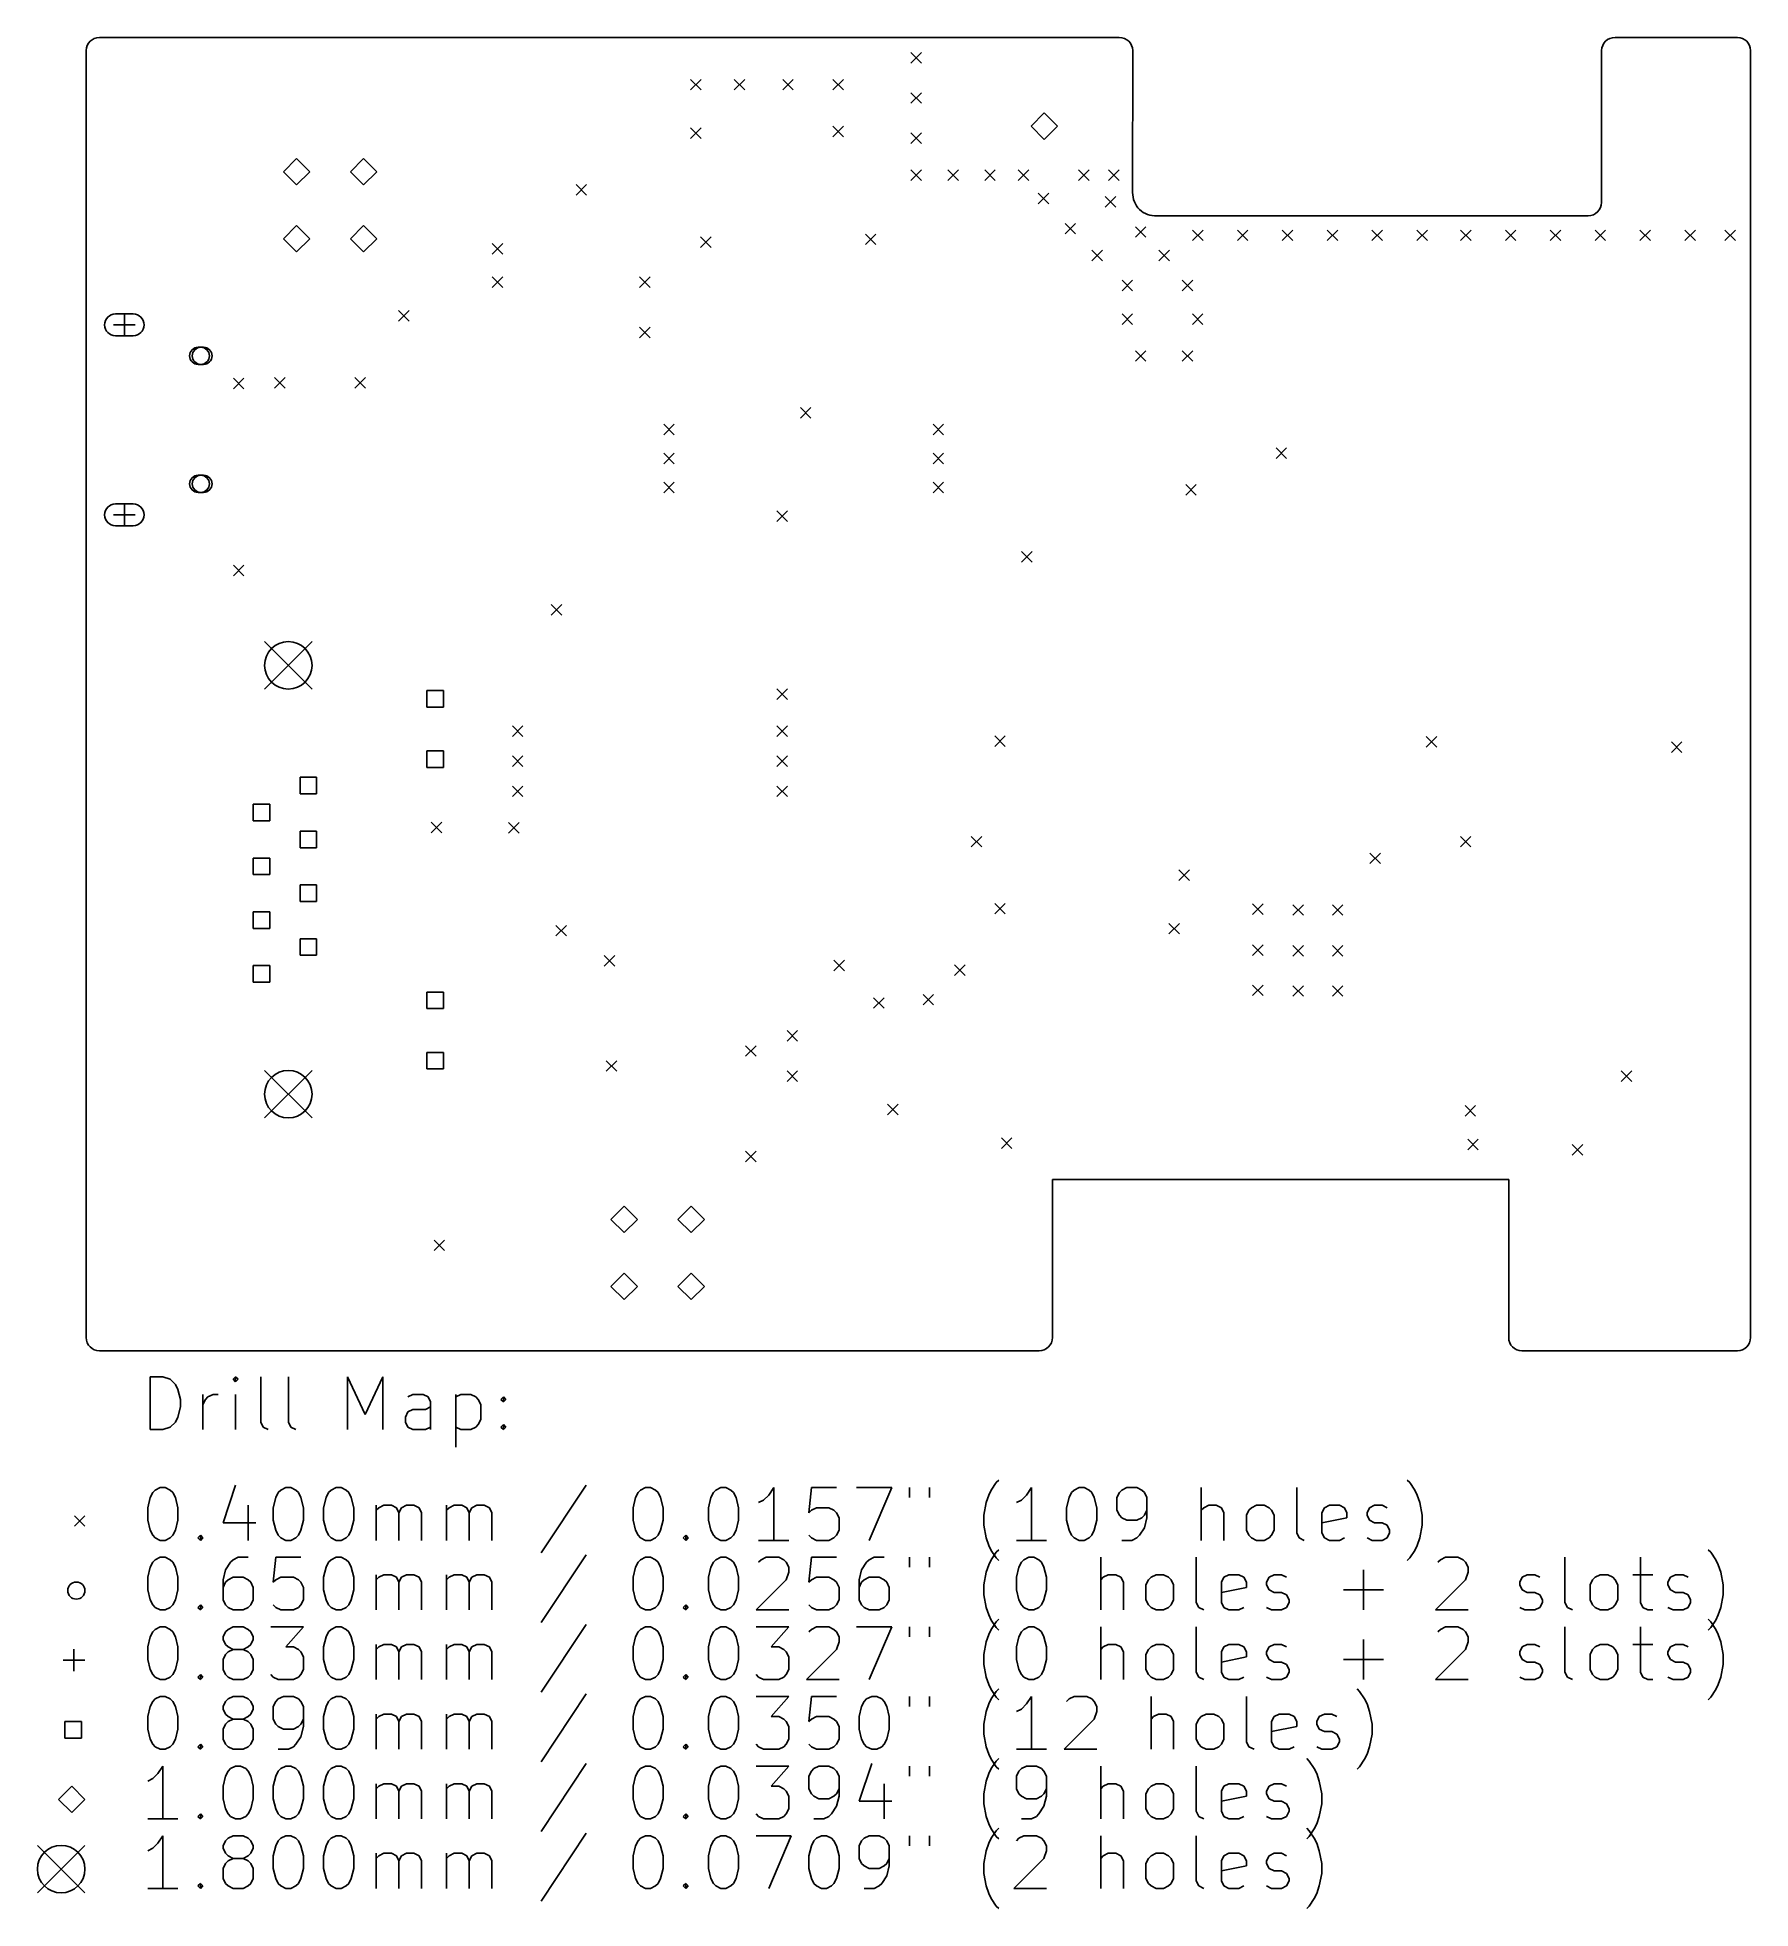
# Model space of a CAD drawing. Extents: x 50.9 to 115.8, y -177.6 to -106.7.
import ezdxf

# ---------------------------------------------------------------- set-up
doc = ezdxf.new("R2010")
doc.units = 0
doc.layers.add('BLACK', color=7, linetype='CONTINUOUS')

msp = doc.modelspace()

# ---------------------------------------------------------------- linework, layer by layer
at = {"layer": 'BLACK', "linetype": 'CONTINUOUS'}
for p, q in [((91.8992, -106.668), (53.232, -106.668)), ((115.332, -106.668), (110.693, -106.668)), ((52.732, -155.968), (52.732, -107.168)), ((84.001, -107.242), (84.401, -107.642)), ((84.401, -107.242), (84.001, -107.642)), ((92.4052, -112.547), (92.4071, -107.168)), ((110.185, -112.926), (110.185, -107.168)), ((115.832, -155.968), (115.832, -107.168)), ((75.6444, -108.258), (76.0444, -108.658)), ((76.0444, -108.258), (75.6444, -108.658)), ((77.2954, -108.258), (77.6954, -108.658)), ((77.6954, -108.258), (77.2954, -108.658)), ((79.1369, -108.258), (79.5369, -108.658)), ((79.5369, -108.258), (79.1369, -108.658)), ((81.0419, -108.258), (81.4419, -108.658)), ((81.4419, -108.258), (81.0419, -108.658)), ((84.001, -108.766), (84.401, -109.166)), ((84.401, -108.766), (84.001, -109.166)), ((89.0524, -109.533), (88.5524, -110.033)), ((89.5524, -110.033), (89.0524, -109.533)), ((75.6444, -110.099), (76.0444, -110.499)), ((76.0444, -110.099), (75.6444, -110.499)), ((81.0419, -110.036), (81.4419, -110.436)), ((81.4419, -110.036), (81.0419, -110.436)), ((84.001, -110.29), (84.401, -110.69)), ((84.401, -110.29), (84.001, -110.69)), ((88.5524, -110.033), (89.0524, -110.533)), ((89.0524, -110.533), (89.5524, -110.033)), ((60.706, -111.26), (60.206, -111.76)), ((61.206, -111.76), (60.706, -111.26)), ((63.246, -111.26), (62.746, -111.76)), ((63.746, -111.76), (63.246, -111.26)), ((60.206, -111.76), (60.706, -112.26)), ((60.706, -112.26), (61.206, -111.76)), ((62.746, -111.76), (63.246, -112.26)), ((63.246, -112.26), (63.746, -111.76)), ((84.001, -111.687), (84.401, -112.087)), ((84.401, -111.687), (84.001, -112.087)), ((85.398, -111.687), (85.798, -112.087)), ((85.798, -111.687), (85.398, -112.087)), ((86.795, -111.687), (87.195, -112.087)), ((87.195, -111.687), (86.795, -112.087)), ((88.065, -111.687), (88.465, -112.087)), ((88.465, -111.687), (88.065, -112.087)), ((90.351, -111.687), (90.751, -112.087)), ((90.751, -111.687), (90.351, -112.087)), ((91.494, -111.687), (91.894, -112.087)), ((91.894, -111.687), (91.494, -112.087)), ((71.301, -112.246), (71.701, -112.646)), ((71.701, -112.246), (71.301, -112.646)), ((88.827, -112.576), (89.227, -112.976)), ((89.227, -112.576), (88.827, -112.976)), ((91.367, -112.703), (91.767, -113.103)), ((91.767, -112.703), (91.367, -113.103)), ((109.673, -113.431), (93.3196, -113.43)), ((60.706, -113.8), (60.206, -114.3)), ((61.206, -114.3), (60.706, -113.8)), ((63.246, -113.8), (62.746, -114.3)), ((63.746, -114.3), (63.246, -113.8)), ((82.2738, -114.125), (82.6738, -114.525)), ((82.6738, -114.125), (82.2738, -114.525)), ((89.843, -113.719), (90.243, -114.119)), ((90.243, -113.719), (89.843, -114.119)), ((92.51, -113.846), (92.91, -114.246)), ((92.91, -113.846), (92.51, -114.246)), ((94.678, -113.973), (95.078, -114.373)), ((95.078, -113.973), (94.678, -114.373)), ((96.378, -113.973), (96.778, -114.373)), ((96.778, -113.973), (96.378, -114.373)), ((98.078, -113.973), (98.478, -114.373)), ((98.478, -113.973), (98.078, -114.373)), ((99.778, -113.973), (100.178, -114.373)), ((100.178, -113.973), (99.778, -114.373)), ((101.478, -113.973), (101.878, -114.373)), ((101.878, -113.973), (101.478, -114.373)), ((103.178, -113.973), (103.578, -114.373)), ((103.578, -113.973), (103.178, -114.373)), ((104.838, -113.973), (105.238, -114.373)), ((105.238, -113.973), (104.838, -114.373)), ((106.538, -113.973), (106.938, -114.373)), ((106.938, -113.973), (106.538, -114.373)), ((108.238, -113.973), (108.638, -114.373)), ((108.638, -113.973), (108.238, -114.373)), ((109.938, -113.973), (110.338, -114.373)), ((110.338, -113.973), (109.938, -114.373)), ((111.638, -113.973), (112.038, -114.373)), ((112.038, -113.973), (111.638, -114.373)), ((113.338, -113.973), (113.738, -114.373)), ((113.738, -113.973), (113.338, -114.373)), ((114.862, -113.973), (115.262, -114.373)), ((115.262, -113.973), (114.862, -114.373)), ((60.206, -114.3), (60.706, -114.8)), ((60.706, -114.8), (61.206, -114.3)), ((62.746, -114.3), (63.246, -114.8)), ((63.246, -114.8), (63.746, -114.3)), ((68.126, -114.481), (68.526, -114.881)), ((68.526, -114.481), (68.126, -114.881)), ((76.0254, -114.227), (76.4254, -114.627)), ((76.4254, -114.227), (76.0254, -114.627)), ((90.859, -114.735), (91.259, -115.135)), ((91.259, -114.735), (90.859, -115.135)), ((93.399, -114.735), (93.799, -115.135)), ((93.799, -114.735), (93.399, -115.135)), ((68.126, -115.751), (68.526, -116.151)), ((68.526, -115.751), (68.126, -116.151)), ((73.714, -115.751), (74.114, -116.151)), ((74.114, -115.751), (73.714, -116.151)), ((92.002, -115.878), (92.402, -116.278)), ((92.402, -115.878), (92.002, -116.278)), ((94.288, -115.878), (94.688, -116.278)), ((94.688, -115.878), (94.288, -116.278)), ((64.57, -117.021), (64.97, -117.421)), ((64.97, -117.021), (64.57, -117.421)), ((53.7632, -117.568), (54.5932, -117.568)), ((54.5132, -117.153), (53.8432, -117.153)), ((54.1782, -117.153), (54.1782, -117.983)), ((73.714, -117.656), (74.114, -118.056)), ((74.114, -117.656), (73.714, -118.056)), ((92.002, -117.148), (92.402, -117.548)), ((92.402, -117.148), (92.002, -117.548)), ((94.669, -117.148), (95.069, -117.548)), ((95.069, -117.148), (94.669, -117.548)), ((53.8432, -117.983), (54.5132, -117.983)), ((57.1782, -118.418), (56.9782, -118.418)), ((56.9782, -119.068), (57.1782, -119.068)), ((92.51, -118.545), (92.91, -118.945)), ((92.91, -118.545), (92.51, -118.945)), ((94.288, -118.545), (94.688, -118.945)), ((94.688, -118.545), (94.288, -118.945)), ((58.3109, -119.591), (58.7109, -119.991)), ((58.7109, -119.591), (58.3109, -119.991)), ((59.871, -119.561), (60.271, -119.961)), ((60.271, -119.561), (59.871, -119.961)), ((62.919, -119.561), (63.319, -119.961)), ((63.319, -119.561), (62.919, -119.961)), ((79.81, -120.704), (80.21, -121.104)), ((80.21, -120.704), (79.81, -121.104)), ((74.6284, -121.331), (75.0284, -121.731)), ((75.0284, -121.331), (74.6284, -121.731)), ((84.8392, -121.331), (85.2392, -121.731)), ((85.2392, -121.331), (84.8392, -121.731)), ((74.6284, -122.431), (75.0284, -122.831)), ((75.0284, -122.431), (74.6284, -122.831)), ((84.8392, -122.431), (85.2392, -122.831)), ((85.2392, -122.431), (84.8392, -122.831)), ((97.844, -122.228), (98.244, -122.628)), ((98.244, -122.228), (97.844, -122.628)), ((57.1782, -123.268), (56.9782, -123.268)), ((56.9782, -123.918), (57.1782, -123.918)), ((74.6284, -123.531), (75.0284, -123.931)), ((75.0284, -123.531), (74.6284, -123.931)), ((84.8392, -123.531), (85.2392, -123.931)), ((85.2392, -123.531), (84.8392, -123.931)), ((94.415, -123.625), (94.815, -124.025)), ((94.815, -123.625), (94.415, -124.025)), ((53.7632, -124.768), (54.5932, -124.768)), ((54.5132, -124.353), (53.8432, -124.353)), ((54.1782, -124.353), (54.1782, -125.183)), ((78.921, -124.616), (79.321, -125.016)), ((79.321, -124.616), (78.921, -125.016)), ((53.8432, -125.183), (54.5132, -125.183)), ((88.192, -126.165), (88.592, -126.565)), ((88.592, -126.165), (88.192, -126.565)), ((58.3109, -126.684), (58.7109, -127.084)), ((58.7109, -126.684), (58.3109, -127.084)), ((70.3612, -128.172), (70.7612, -128.572)), ((70.7612, -128.172), (70.3612, -128.572)), ((59.4925, -129.576), (61.2925, -131.376)), ((61.2925, -129.576), (59.4925, -131.376)), ((66.2772, -131.432), (65.6478, -131.432)), ((65.6478, -131.432), (65.6478, -132.061)), ((66.2772, -132.061), (66.2772, -131.432)), ((78.921, -131.372), (79.321, -131.772)), ((79.321, -131.372), (78.921, -131.772)), ((65.6478, -132.061), (66.2772, -132.061)), ((68.888, -132.769), (69.288, -133.169)), ((69.288, -132.769), (68.888, -133.169)), ((78.921, -132.769), (79.321, -133.169)), ((79.321, -132.769), (78.921, -133.169)), ((87.176, -133.15), (87.576, -133.55)), ((87.576, -133.15), (87.176, -133.55)), ((103.534, -133.175), (103.934, -133.575)), ((103.934, -133.175), (103.534, -133.575)), ((112.83, -133.379), (113.23, -133.779)), ((113.23, -133.379), (112.83, -133.779)), ((66.2772, -133.722), (65.6478, -133.722)), ((65.6478, -133.722), (65.6478, -134.351)), ((66.2772, -134.351), (66.2772, -133.722)), ((68.888, -133.912), (69.288, -134.312)), ((69.288, -133.912), (68.888, -134.312)), ((78.921, -133.912), (79.321, -134.312)), ((79.321, -133.912), (78.921, -134.312)), ((61.4672, -134.722), (60.8378, -134.722)), ((60.8378, -134.722), (60.8378, -135.351)), ((61.4672, -135.351), (61.4672, -134.722)), ((65.6478, -134.351), (66.2772, -134.351)), ((60.8378, -135.351), (61.4672, -135.351)), ((68.888, -135.055), (69.288, -135.455)), ((69.288, -135.055), (68.888, -135.455)), ((78.921, -135.055), (79.321, -135.455)), ((79.321, -135.055), (78.921, -135.455)), ((59.6872, -135.742), (59.0578, -135.742)), ((59.0578, -135.742), (59.0578, -136.371)), ((59.6872, -136.371), (59.6872, -135.742)), ((59.0578, -136.371), (59.6872, -136.371)), ((61.4672, -136.762), (60.8378, -136.762)), ((60.8378, -136.762), (60.8378, -137.391)), ((61.4672, -137.391), (61.4672, -136.762)), ((65.8146, -136.427), (66.2146, -136.827)), ((66.2146, -136.427), (65.8146, -136.827)), ((68.7435, -136.434), (69.1435, -136.834)), ((69.1435, -136.434), (68.7435, -136.834)), ((60.8378, -137.391), (61.4672, -137.391)), ((86.287, -136.96), (86.687, -137.36)), ((86.687, -136.96), (86.287, -137.36)), ((101.4, -137.595), (101.8, -137.995)), ((101.8, -137.595), (101.4, -137.995)), ((104.829, -136.96), (105.229, -137.36)), ((105.229, -136.96), (104.829, -137.36)), ((59.6872, -137.782), (59.0578, -137.782)), ((59.0578, -137.782), (59.0578, -138.411)), ((59.6872, -138.411), (59.6872, -137.782)), ((94.161, -138.23), (94.561, -138.63)), ((94.561, -138.23), (94.161, -138.63)), ((59.0578, -138.411), (59.6872, -138.411)), ((61.4672, -138.802), (60.8378, -138.802)), ((60.8378, -138.802), (60.8378, -139.431)), ((61.4672, -139.431), (61.4672, -138.802)), ((60.8378, -139.431), (61.4672, -139.431)), ((87.176, -139.5), (87.576, -139.9)), ((87.576, -139.5), (87.176, -139.9)), ((96.955, -139.525), (97.355, -139.925)), ((97.355, -139.525), (96.955, -139.925)), ((98.479, -139.551), (98.879, -139.951)), ((98.879, -139.551), (98.479, -139.951)), ((99.9776, -139.551), (100.378, -139.951)), ((100.378, -139.551), (99.9776, -139.951)), ((59.6872, -139.822), (59.0578, -139.822)), ((59.0578, -139.822), (59.0578, -140.451)), ((59.0578, -140.451), (59.6872, -140.451)), ((59.6872, -140.451), (59.6872, -139.822)), ((70.539, -140.338), (70.939, -140.738)), ((70.939, -140.338), (70.539, -140.738)), ((93.78, -140.262), (94.18, -140.662)), ((94.18, -140.262), (93.78, -140.662)), ((61.4672, -140.842), (60.8378, -140.842)), ((60.8378, -140.842), (60.8378, -141.471)), ((61.4672, -141.471), (61.4672, -140.842)), ((96.955, -141.075), (97.355, -141.475)), ((97.355, -141.075), (96.955, -141.475)), ((98.479, -141.1), (98.879, -141.5)), ((98.879, -141.1), (98.479, -141.5)), ((99.9776, -141.1), (100.378, -141.5)), ((100.378, -141.1), (99.9776, -141.5)), ((59.6872, -141.862), (59.0578, -141.862)), ((59.0578, -141.862), (59.0578, -142.491)), ((59.6872, -142.491), (59.6872, -141.862)), ((60.8378, -141.471), (61.4672, -141.471)), ((72.3678, -141.481), (72.7678, -141.881)), ((72.7678, -141.481), (72.3678, -141.881)), ((81.08, -141.659), (81.48, -142.059)), ((81.48, -141.659), (81.08, -142.059)), ((85.652, -141.837), (86.052, -142.237)), ((86.052, -141.837), (85.652, -142.237)), ((59.0578, -142.491), (59.6872, -142.491)), ((96.955, -142.599), (97.355, -142.999)), ((97.355, -142.599), (96.955, -142.999)), ((66.2772, -142.862), (65.6478, -142.862)), ((65.6478, -142.862), (65.6478, -143.491)), ((66.2772, -143.491), (66.2772, -142.862)), ((82.5786, -143.081), (82.9786, -143.481)), ((82.9786, -143.081), (82.5786, -143.481)), ((84.4582, -142.954), (84.8582, -143.354)), ((84.8582, -142.954), (84.4582, -143.354)), ((98.479, -142.624), (98.879, -143.024)), ((98.879, -142.624), (98.479, -143.024)), ((99.9776, -142.624), (100.378, -143.024)), ((100.378, -142.624), (99.9776, -143.024)), ((65.6478, -143.491), (66.2772, -143.491)), ((79.302, -144.326), (79.702, -144.726)), ((79.702, -144.326), (79.302, -144.726)), ((66.2772, -145.152), (65.6478, -145.152)), ((65.6478, -145.152), (65.6478, -145.781)), ((66.2772, -145.781), (66.2772, -145.152)), ((77.7272, -144.898), (78.1272, -145.298)), ((78.1272, -144.898), (77.7272, -145.298)), ((59.4925, -145.837), (61.2925, -147.636)), ((61.2925, -145.837), (59.4925, -147.636)), ((65.6478, -145.781), (66.2772, -145.781)), ((72.444, -145.469), (72.844, -145.869)), ((72.844, -145.469), (72.444, -145.869)), ((79.302, -145.85), (79.702, -146.25)), ((79.702, -145.85), (79.302, -146.25)), ((110.925, -145.85), (111.325, -146.25)), ((111.325, -145.85), (110.925, -146.25)), ((83.112, -147.12), (83.512, -147.52)), ((83.512, -147.12), (83.112, -147.52)), ((105.007, -147.171), (105.407, -147.571)), ((105.407, -147.171), (105.007, -147.571)), ((77.7272, -148.898), (78.1272, -149.298)), ((78.1272, -148.898), (77.7272, -149.298)), ((87.43, -148.39), (87.83, -148.79)), ((87.83, -148.39), (87.43, -148.79)), ((105.108, -148.441), (105.508, -148.841)), ((105.508, -148.441), (105.108, -148.841)), ((109.071, -148.644), (109.471, -149.044)), ((109.471, -148.644), (109.071, -149.044)), ((106.661, -149.968), (89.3606, -149.968)), ((89.3606, -149.968), (89.3606, -155.968)), ((106.661, -155.968), (106.661, -149.968)), ((73.1266, -150.986), (72.6266, -151.486)), ((73.6266, -151.486), (73.1266, -150.986)), ((75.6666, -150.986), (75.1666, -151.486)), ((76.1666, -151.486), (75.6666, -150.986)), ((72.6266, -151.486), (73.1266, -151.986)), ((73.1266, -151.986), (73.6266, -151.486)), ((75.1666, -151.486), (75.6666, -151.986)), ((75.6666, -151.986), (76.1666, -151.486)), ((65.9203, -152.268), (66.3203, -152.668)), ((66.3203, -152.268), (65.9203, -152.668)), ((73.1266, -153.526), (72.6266, -154.026)), ((73.6266, -154.026), (73.1266, -153.526)), ((75.6666, -153.526), (75.1666, -154.026)), ((76.1666, -154.026), (75.6666, -153.526)), ((72.6266, -154.026), (73.1266, -154.526)), ((73.1266, -154.526), (73.6266, -154.026)), ((75.1666, -154.026), (75.6666, -154.526)), ((75.6666, -154.526), (76.1666, -154.026)), ((88.8606, -156.468), (53.232, -156.468)), ((115.332, -156.468), (107.161, -156.468)), ((55.1582, -159.453), (55.1582, -157.453)), ((55.1582, -157.453), (55.6344, -157.453)), ((55.6344, -157.453), (55.9201, -157.548)), ((58.3963, -157.453), (58.301, -157.548)), ((58.4915, -157.548), (58.3963, -157.453)), ((58.3963, -157.453), (58.3963, -157.643)), ((59.3487, -159.167), (59.3487, -157.453)), ((60.3963, -159.167), (60.3963, -157.453)), ((62.6439, -159.453), (62.6439, -157.453)), ((62.6439, -157.453), (63.3106, -158.881)), ((63.3106, -158.881), (63.9772, -157.453)), ((63.9772, -157.453), (63.9772, -159.453)), ((55.9201, -157.548), (56.1106, -157.738)), ((56.1106, -157.738), (56.2058, -157.929)), ((56.2058, -157.929), (56.301, -158.31)), ((57.1582, -159.453), (57.1582, -158.119)), ((57.3487, -158.215), (57.5391, -158.119)), ((57.5391, -158.119), (57.7296, -158.119)), ((58.301, -157.548), (58.3963, -157.643)), ((58.3963, -157.643), (58.4915, -157.548)), ((58.3963, -159.453), (58.3963, -158.119)), ((65.1201, -158.119), (64.9296, -158.215)), ((65.501, -158.119), (65.1201, -158.119)), ((65.6915, -158.215), (65.501, -158.119)), ((66.7391, -158.119), (66.7391, -160.119)), ((66.7391, -158.215), (66.9296, -158.119)), ((66.9296, -158.119), (67.3106, -158.119)), ((67.3106, -158.119), (67.501, -158.215)), ((56.301, -158.596), (56.2058, -158.977)), ((56.301, -158.31), (56.301, -158.596)), ((57.1582, -158.5), (57.2534, -158.31)), ((57.2534, -158.31), (57.3487, -158.215)), ((64.8344, -158.977), (64.9296, -158.786)), ((64.9296, -158.786), (65.1201, -158.691)), ((65.1201, -158.691), (65.5963, -158.691)), ((65.5963, -158.691), (65.7868, -158.596)), ((65.7868, -158.405), (65.6915, -158.215)), ((65.7868, -159.453), (65.7868, -158.405)), ((67.501, -158.215), (67.5963, -158.31)), ((67.5963, -158.31), (67.6915, -158.5)), ((67.6915, -158.5), (67.6915, -159.072)), ((68.4534, -158.31), (68.5487, -158.215)), ((68.5487, -158.405), (68.4534, -158.31)), ((68.5487, -158.215), (68.6439, -158.31)), ((68.5487, -158.215), (68.5487, -158.405)), ((68.6439, -158.31), (68.5487, -158.405)), ((55.6344, -159.453), (55.1582, -159.453)), ((55.9201, -159.358), (55.6344, -159.453)), ((56.1106, -159.167), (55.9201, -159.358)), ((56.2058, -158.977), (56.1106, -159.167)), ((59.4439, -159.358), (59.3487, -159.167)), ((59.6344, -159.453), (59.4439, -159.358)), ((60.4915, -159.358), (60.3963, -159.167)), ((60.682, -159.453), (60.4915, -159.358)), ((64.8344, -159.167), (64.8344, -158.977)), ((64.9296, -159.358), (64.8344, -159.167)), ((65.1201, -159.453), (64.9296, -159.358)), ((65.5963, -159.453), (65.1201, -159.453)), ((65.7868, -159.358), (65.5963, -159.453)), ((66.9296, -159.453), (66.7391, -159.358)), ((67.3106, -159.453), (66.9296, -159.453)), ((67.501, -159.358), (67.3106, -159.453)), ((67.5963, -159.262), (67.501, -159.358)), ((67.6915, -159.072), (67.5963, -159.262)), ((68.4534, -159.358), (68.5487, -159.262)), ((68.5487, -159.453), (68.4534, -159.358)), ((68.5487, -159.262), (68.6439, -159.358)), ((68.5487, -159.262), (68.5487, -159.453)), ((68.6439, -159.358), (68.5487, -159.453)), ((55.2534, -161.843), (55.3487, -161.748)), ((55.3487, -161.748), (55.5391, -161.653)), ((55.5391, -161.653), (55.7296, -161.653)), ((55.7296, -161.653), (55.9201, -161.748)), ((55.9201, -161.748), (56.0153, -161.843)), ((58.3963, -161.558), (57.9201, -162.986)), ((60.0153, -161.843), (60.1106, -161.748)), ((60.1106, -161.748), (60.301, -161.653)), ((60.301, -161.653), (60.4915, -161.653)), ((60.4915, -161.653), (60.682, -161.748)), ((60.682, -161.748), (60.7772, -161.843)), ((61.9201, -161.843), (62.0153, -161.748)), ((62.0153, -161.748), (62.2058, -161.653)), ((62.2058, -161.653), (62.3963, -161.653)), ((62.3963, -161.653), (62.5868, -161.748)), ((62.5868, -161.748), (62.682, -161.843)), ((71.6915, -161.558), (69.9772, -164.129)), ((73.6534, -161.843), (73.7487, -161.748)), ((73.7487, -161.748), (73.9391, -161.653)), ((73.9391, -161.653), (74.1296, -161.653)), ((74.1296, -161.653), (74.3201, -161.748)), ((74.3201, -161.748), (74.4153, -161.843)), ((76.5106, -161.843), (76.6058, -161.748)), ((76.6058, -161.748), (76.7963, -161.653)), ((76.7963, -161.653), (76.9868, -161.653)), ((76.9868, -161.653), (77.1772, -161.748)), ((77.1772, -161.748), (77.2725, -161.843)), ((78.7963, -161.653), (78.6058, -161.938)), ((78.7963, -163.653), (78.7963, -161.653)), ((80.2249, -161.653), (80.1296, -162.605)), ((81.1772, -161.653), (80.2249, -161.653)), ((81.9391, -161.653), (83.2725, -161.653)), ((83.2725, -161.653), (82.4153, -163.653)), ((83.9391, -161.653), (83.9391, -162.034)), ((84.701, -161.653), (84.701, -162.034)), ((86.9487, -161.938), (87.0439, -161.748)), ((87.0439, -161.748), (87.2344, -161.462)), ((87.2344, -161.462), (87.3296, -161.367)), ((88.5677, -161.653), (88.3772, -161.938)), ((88.5677, -163.653), (88.5677, -161.653)), ((90.0915, -161.843), (90.1868, -161.748)), ((90.1868, -161.748), (90.3772, -161.653)), ((90.3772, -161.653), (90.5677, -161.653)), ((90.5677, -161.653), (90.7582, -161.748)), ((90.7582, -161.748), (90.8534, -161.843)), ((91.9963, -161.748), (91.901, -161.843)), ((92.1868, -161.653), (91.9963, -161.748)), ((92.5677, -161.653), (92.1868, -161.653)), ((92.7582, -161.748), (92.5677, -161.653)), ((92.8534, -161.843), (92.7582, -161.748)), ((95.0058, -163.653), (95.0058, -161.653)), ((98.6249, -163.367), (98.6249, -161.653)), ((102.911, -161.462), (102.815, -161.367)), ((103.101, -161.748), (102.911, -161.462)), ((103.196, -161.938), (103.101, -161.748)), ((55.063, -162.415), (55.1582, -162.034)), ((55.063, -162.891), (55.063, -162.415)), ((55.1582, -162.034), (55.2534, -161.843)), ((56.0153, -161.843), (56.1106, -162.034)), ((56.1106, -162.034), (56.2058, -162.415)), ((56.2058, -162.415), (56.2058, -162.891)), ((58.8725, -162.319), (58.8725, -163.653)), ((59.8249, -162.415), (59.9201, -162.034)), ((59.8249, -162.891), (59.8249, -162.415)), ((59.9201, -162.034), (60.0153, -161.843)), ((60.7772, -161.843), (60.8725, -162.034)), ((60.8725, -162.034), (60.9677, -162.415)), ((60.9677, -162.415), (60.9677, -162.891)), ((61.7296, -162.415), (61.8249, -162.034)), ((61.7296, -162.891), (61.7296, -162.415)), ((61.8249, -162.034), (61.9201, -161.843)), ((62.682, -161.843), (62.7772, -162.034)), ((62.7772, -162.034), (62.8725, -162.415)), ((62.8725, -162.415), (62.8725, -162.891)), ((63.7296, -163.653), (63.7296, -162.319)), ((63.7296, -162.51), (63.8249, -162.415)), ((63.8249, -162.415), (64.0153, -162.319)), ((64.0153, -162.319), (64.301, -162.319)), ((64.301, -162.319), (64.4915, -162.415)), ((64.4915, -162.415), (64.5868, -162.605)), ((64.5868, -162.605), (64.682, -162.415)), ((64.682, -162.415), (64.8725, -162.319)), ((64.8725, -162.319), (65.1582, -162.319)), ((65.1582, -162.319), (65.3487, -162.415)), ((65.3487, -162.415), (65.4439, -162.605)), ((66.3963, -163.653), (66.3963, -162.319)), ((66.3963, -162.51), (66.4915, -162.415)), ((66.4915, -162.415), (66.682, -162.319)), ((66.682, -162.319), (66.9677, -162.319)), ((66.9677, -162.319), (67.1582, -162.415)), ((67.1582, -162.415), (67.2534, -162.605)), ((67.2534, -162.605), (67.3487, -162.415)), ((67.3487, -162.415), (67.5391, -162.319)), ((67.5391, -162.319), (67.8249, -162.319)), ((67.8249, -162.319), (68.0153, -162.415)), ((68.0153, -162.415), (68.1106, -162.605)), ((73.463, -162.415), (73.5582, -162.034)), ((73.463, -162.891), (73.463, -162.415)), ((73.5582, -162.034), (73.6534, -161.843)), ((74.4153, -161.843), (74.5106, -162.034)), ((74.5106, -162.034), (74.6058, -162.415)), ((74.6058, -162.415), (74.6058, -162.891)), ((76.3201, -162.415), (76.4153, -162.034)), ((76.3201, -162.891), (76.3201, -162.415)), ((76.4153, -162.034), (76.5106, -161.843)), ((77.2725, -161.843), (77.3677, -162.034)), ((77.3677, -162.034), (77.463, -162.415)), ((77.463, -162.415), (77.463, -162.891)), ((78.4153, -162.129), (78.2249, -162.224)), ((78.6058, -161.938), (78.4153, -162.129)), ((80.2249, -162.51), (80.4153, -162.415)), ((80.4153, -162.415), (80.8915, -162.415)), ((80.8915, -162.415), (81.082, -162.51)), ((86.7582, -162.7), (86.8534, -162.224)), ((86.8534, -162.224), (86.9487, -161.938)), ((88.1868, -162.129), (87.9963, -162.224)), ((88.3772, -161.938), (88.1868, -162.129)), ((89.901, -162.415), (89.9963, -162.034)), ((89.901, -162.891), (89.901, -162.415)), ((89.9963, -162.034), (90.0915, -161.843)), ((90.8534, -161.843), (90.9487, -162.034)), ((90.9487, -162.034), (91.0439, -162.415)), ((91.0439, -162.415), (91.0439, -162.891)), ((91.901, -161.843), (91.8058, -162.034)), ((91.8058, -162.034), (91.8058, -162.51)), ((92.9487, -162.034), (92.8534, -161.843)), ((92.9487, -162.796), (92.9487, -162.034)), ((95.101, -162.415), (95.0058, -162.51)), ((95.2915, -162.319), (95.101, -162.415)), ((95.5772, -162.319), (95.2915, -162.319)), ((95.7677, -162.415), (95.5772, -162.319)), ((95.863, -162.605), (95.7677, -162.415)), ((96.8153, -162.51), (96.9106, -162.415)), ((96.9106, -162.415), (97.101, -162.319)), ((97.101, -162.319), (97.3868, -162.319)), ((97.3868, -162.319), (97.5772, -162.415)), ((97.5772, -162.415), (97.6725, -162.51)), ((99.5772, -162.605), (99.6725, -162.415)), ((99.6725, -162.415), (99.863, -162.319)), ((99.863, -162.319), (100.244, -162.319)), ((100.244, -162.319), (100.434, -162.415)), ((100.434, -162.415), (100.53, -162.605)), ((101.292, -162.605), (101.387, -162.415)), ((101.387, -162.415), (101.577, -162.319)), ((101.577, -162.319), (101.863, -162.319)), ((101.863, -162.319), (102.053, -162.415)), ((103.292, -162.224), (103.196, -161.938)), ((103.387, -162.7), (103.292, -162.224)), ((52.282, -162.718), (52.682, -163.118)), ((52.682, -162.718), (52.282, -163.118)), ((55.1582, -163.272), (55.063, -162.891)), ((56.2058, -162.891), (56.1106, -163.272)), ((57.9201, -162.986), (59.1582, -162.986)), ((59.9201, -163.272), (59.8249, -162.891)), ((60.9677, -162.891), (60.8725, -163.272)), ((61.8249, -163.272), (61.7296, -162.891)), ((62.8725, -162.891), (62.7772, -163.272)), ((64.5868, -162.605), (64.5868, -163.653)), ((65.4439, -162.605), (65.4439, -163.653)), ((67.2534, -162.605), (67.2534, -163.653)), ((68.1106, -162.605), (68.1106, -163.653)), ((73.5582, -163.272), (73.463, -162.891)), ((74.6058, -162.891), (74.5106, -163.272)), ((76.4153, -163.272), (76.3201, -162.891)), ((77.463, -162.891), (77.3677, -163.272)), ((80.1296, -162.605), (80.2249, -162.51)), ((81.082, -162.51), (81.1772, -162.605)), ((81.1772, -162.605), (81.2725, -162.796)), ((81.2725, -162.796), (81.2725, -163.272)), ((86.7582, -163.081), (86.7582, -162.7)), ((86.8534, -163.558), (86.7582, -163.081)), ((89.9963, -163.272), (89.901, -162.891)), ((91.0439, -162.891), (90.9487, -163.272)), ((91.8058, -162.51), (91.901, -162.7)), ((91.901, -162.7), (91.9963, -162.796)), ((91.9963, -162.796), (92.1868, -162.891)), ((92.1868, -162.891), (92.5677, -162.891)), ((92.5677, -162.891), (92.7582, -162.796)), ((92.663, -163.462), (92.8534, -163.177)), ((92.7582, -162.796), (92.8534, -162.7)), ((92.8534, -162.7), (92.9487, -162.51)), ((92.8534, -163.177), (92.9487, -162.796)), ((95.863, -163.653), (95.863, -162.605)), ((96.7201, -162.7), (96.8153, -162.51)), ((96.7201, -163.272), (96.7201, -162.7)), ((97.6725, -162.51), (97.7677, -162.7)), ((97.7677, -162.7), (97.7677, -163.272)), ((99.5772, -163.367), (99.5772, -162.605)), ((100.53, -162.796), (99.5772, -162.986)), ((100.53, -162.605), (100.53, -162.796)), ((101.292, -162.7), (101.292, -162.605)), ((101.387, -162.891), (101.292, -162.7)), ((101.577, -162.986), (101.387, -162.891)), ((101.863, -162.986), (101.577, -162.986)), ((102.053, -163.081), (101.863, -162.986)), ((102.149, -163.272), (102.053, -163.081)), ((103.292, -163.558), (103.387, -163.081)), ((103.387, -163.081), (103.387, -162.7)), ((55.2534, -163.462), (55.1582, -163.272)), ((55.3487, -163.558), (55.2534, -163.462)), ((55.5391, -163.653), (55.3487, -163.558)), ((55.7296, -163.653), (55.5391, -163.653)), ((55.9201, -163.558), (55.7296, -163.653)), ((56.0153, -163.462), (55.9201, -163.558)), ((56.1106, -163.272), (56.0153, -163.462)), ((56.9677, -163.558), (57.063, -163.462)), ((57.063, -163.653), (56.9677, -163.558)), ((57.063, -163.462), (57.1582, -163.558)), ((57.063, -163.462), (57.063, -163.653)), ((57.1582, -163.558), (57.063, -163.653)), ((60.0153, -163.462), (59.9201, -163.272)), ((60.1106, -163.558), (60.0153, -163.462)), ((60.301, -163.653), (60.1106, -163.558)), ((60.4915, -163.653), (60.301, -163.653)), ((60.682, -163.558), (60.4915, -163.653)), ((60.7772, -163.462), (60.682, -163.558)), ((60.8725, -163.272), (60.7772, -163.462)), ((61.9201, -163.462), (61.8249, -163.272)), ((62.0153, -163.558), (61.9201, -163.462)), ((62.2058, -163.653), (62.0153, -163.558)), ((62.3963, -163.653), (62.2058, -163.653)), ((62.5868, -163.558), (62.3963, -163.653)), ((62.682, -163.462), (62.5868, -163.558)), ((62.7772, -163.272), (62.682, -163.462)), ((73.6534, -163.462), (73.5582, -163.272)), ((73.7487, -163.558), (73.6534, -163.462)), ((73.9391, -163.653), (73.7487, -163.558)), ((74.1296, -163.653), (73.9391, -163.653)), ((74.3201, -163.558), (74.1296, -163.653)), ((74.4153, -163.462), (74.3201, -163.558)), ((74.5106, -163.272), (74.4153, -163.462)), ((75.3677, -163.558), (75.463, -163.462)), ((75.463, -163.653), (75.3677, -163.558)), ((75.463, -163.462), (75.5582, -163.558)), ((75.463, -163.462), (75.463, -163.653)), ((75.5582, -163.558), (75.463, -163.653)), ((76.5106, -163.462), (76.4153, -163.272)), ((76.6058, -163.558), (76.5106, -163.462)), ((76.7963, -163.653), (76.6058, -163.558)), ((76.9868, -163.653), (76.7963, -163.653)), ((77.1772, -163.558), (76.9868, -163.653)), ((77.2725, -163.462), (77.1772, -163.558)), ((77.3677, -163.272), (77.2725, -163.462)), ((79.3677, -163.653), (78.2249, -163.653)), ((80.2249, -163.558), (80.1296, -163.462)), ((80.4153, -163.653), (80.2249, -163.558)), ((80.8915, -163.653), (80.4153, -163.653)), ((81.082, -163.558), (80.8915, -163.653)), ((81.1772, -163.462), (81.082, -163.558)), ((81.2725, -163.272), (81.1772, -163.462)), ((86.9487, -163.843), (86.8534, -163.558)), ((87.0439, -164.034), (86.9487, -163.843)), ((89.1391, -163.653), (87.9963, -163.653)), ((90.0915, -163.462), (89.9963, -163.272)), ((90.1868, -163.558), (90.0915, -163.462)), ((90.3772, -163.653), (90.1868, -163.558)), ((90.5677, -163.653), (90.3772, -163.653)), ((90.7582, -163.558), (90.5677, -163.653)), ((90.8534, -163.462), (90.7582, -163.558)), ((90.9487, -163.272), (90.8534, -163.462)), ((91.9963, -163.653), (92.3772, -163.653)), ((92.3772, -163.653), (92.5677, -163.558)), ((92.5677, -163.558), (92.663, -163.462)), ((96.8153, -163.462), (96.7201, -163.272)), ((96.9106, -163.558), (96.8153, -163.462)), ((97.101, -163.653), (96.9106, -163.558)), ((97.3868, -163.653), (97.101, -163.653)), ((97.5772, -163.558), (97.3868, -163.653)), ((97.6725, -163.462), (97.5772, -163.558)), ((97.7677, -163.272), (97.6725, -163.462)), ((98.7201, -163.558), (98.6249, -163.367)), ((98.9106, -163.653), (98.7201, -163.558)), ((99.6725, -163.558), (99.5772, -163.367)), ((99.863, -163.653), (99.6725, -163.558)), ((100.244, -163.653), (99.863, -163.653)), ((100.434, -163.558), (100.244, -163.653)), ((101.292, -163.558), (101.482, -163.653)), ((101.482, -163.653), (101.863, -163.653)), ((101.863, -163.653), (102.053, -163.558)), ((102.053, -163.558), (102.149, -163.367)), ((102.149, -163.367), (102.149, -163.272)), ((103.101, -164.034), (103.196, -163.843)), ((103.196, -163.843), (103.292, -163.558)), ((55.1582, -164.674), (55.2534, -164.483)), ((55.2534, -164.483), (55.3487, -164.388)), ((55.3487, -164.388), (55.5391, -164.293)), ((55.5391, -164.293), (55.7296, -164.293)), ((55.7296, -164.293), (55.9201, -164.388)), ((55.9201, -164.388), (56.0153, -164.483)), ((56.0153, -164.483), (56.1106, -164.674)), ((58.2058, -164.483), (58.0153, -164.769)), ((58.301, -164.388), (58.2058, -164.483)), ((58.4915, -164.293), (58.301, -164.388)), ((58.8725, -164.293), (58.4915, -164.293)), ((59.9201, -164.293), (59.8249, -165.245)), ((60.8725, -164.293), (59.9201, -164.293)), ((61.8249, -164.674), (61.9201, -164.483)), ((61.9201, -164.483), (62.0153, -164.388)), ((62.0153, -164.388), (62.2058, -164.293)), ((62.2058, -164.293), (62.3963, -164.293)), ((62.3963, -164.293), (62.5868, -164.388)), ((62.5868, -164.388), (62.682, -164.483)), ((62.682, -164.483), (62.7772, -164.674)), ((71.6915, -164.198), (69.9772, -166.769)), ((73.5582, -164.674), (73.6534, -164.483)), ((73.6534, -164.483), (73.7487, -164.388)), ((73.7487, -164.388), (73.9391, -164.293)), ((73.9391, -164.293), (74.1296, -164.293)), ((74.1296, -164.293), (74.3201, -164.388)), ((74.3201, -164.388), (74.4153, -164.483)), ((74.4153, -164.483), (74.5106, -164.674)), ((76.4153, -164.674), (76.5106, -164.483)), ((76.5106, -164.483), (76.6058, -164.388)), ((76.6058, -164.388), (76.7963, -164.293)), ((76.7963, -164.293), (76.9868, -164.293)), ((76.9868, -164.293), (77.1772, -164.388)), ((77.1772, -164.388), (77.2725, -164.483)), ((77.2725, -164.483), (77.3677, -164.674)), ((78.2249, -164.483), (78.3201, -164.388)), ((78.3201, -164.388), (78.5106, -164.293)), ((78.5106, -164.293), (78.9868, -164.293)), ((78.9868, -164.293), (79.1772, -164.388)), ((79.1772, -164.388), (79.2725, -164.483)), ((79.2725, -164.483), (79.3677, -164.674)), ((80.2249, -164.293), (80.1296, -165.245)), ((81.1772, -164.293), (80.2249, -164.293)), ((82.3201, -164.483), (82.1296, -164.769)), ((82.4153, -164.388), (82.3201, -164.483)), ((82.6058, -164.293), (82.4153, -164.388)), ((82.9868, -164.293), (82.6058, -164.293)), ((83.9391, -164.293), (83.9391, -164.674)), ((84.701, -164.293), (84.701, -164.674)), ((86.8534, -164.864), (86.9487, -164.578)), ((86.9487, -164.578), (87.0439, -164.388)), ((87.2344, -164.319), (87.0439, -164.034)), ((87.0439, -164.388), (87.2344, -164.102)), ((87.2344, -164.102), (87.3296, -164.007)), ((87.3296, -164.415), (87.2344, -164.319)), ((88.0915, -164.674), (88.1868, -164.483)), ((88.1868, -164.483), (88.282, -164.388)), ((88.282, -164.388), (88.4725, -164.293)), ((88.4725, -164.293), (88.663, -164.293)), ((88.663, -164.293), (88.8534, -164.388)), ((88.8534, -164.388), (88.9487, -164.483)), ((88.9487, -164.483), (89.0439, -164.674)), ((91.1963, -166.293), (91.1963, -164.293)), ((94.8153, -166.007), (94.8153, -164.293)), ((102.815, -164.415), (102.911, -164.319)), ((102.911, -164.319), (103.101, -164.034)), ((103.977, -164.483), (104.072, -164.388)), ((104.072, -164.388), (104.263, -164.293)), ((104.263, -164.293), (104.739, -164.293)), ((104.739, -164.293), (104.93, -164.388)), ((104.93, -164.388), (105.025, -164.483)), ((105.025, -164.483), (105.12, -164.674)), ((108.796, -166.007), (108.796, -164.293)), ((111.653, -164.293), (111.653, -166.007)), ((114.32, -164.102), (114.225, -164.007)), ((114.511, -164.388), (114.32, -164.102)), ((114.606, -164.578), (114.511, -164.388)), ((114.701, -164.864), (114.606, -164.578)), ((55.063, -165.055), (55.1582, -164.674)), ((55.063, -165.531), (55.063, -165.055)), ((56.1106, -164.674), (56.2058, -165.055)), ((56.2058, -165.055), (56.2058, -165.531)), ((58.0153, -164.769), (57.9201, -165.15)), ((57.9201, -165.15), (57.9201, -165.912)), ((58.0153, -165.245), (57.9201, -165.436)), ((58.1106, -165.15), (58.0153, -165.245)), ((58.301, -165.055), (58.1106, -165.15)), ((58.682, -165.055), (58.301, -165.055)), ((58.8725, -165.15), (58.682, -165.055)), ((58.9677, -165.245), (58.8725, -165.15)), ((59.063, -165.436), (58.9677, -165.245)), ((59.8249, -165.245), (59.9201, -165.15)), ((59.9201, -165.15), (60.1106, -165.055)), ((60.1106, -165.055), (60.5868, -165.055)), ((60.5868, -165.055), (60.7772, -165.15)), ((60.7772, -165.15), (60.8725, -165.245)), ((60.8725, -165.245), (60.9677, -165.436)), ((61.7296, -165.055), (61.8249, -164.674)), ((61.7296, -165.531), (61.7296, -165.055)), ((62.7772, -164.674), (62.8725, -165.055)), ((62.8725, -165.055), (62.8725, -165.531)), ((63.7296, -166.293), (63.7296, -164.959)), ((63.7296, -165.15), (63.8249, -165.055)), ((63.8249, -165.055), (64.0153, -164.959)), ((64.0153, -164.959), (64.301, -164.959)), ((64.301, -164.959), (64.4915, -165.055)), ((64.4915, -165.055), (64.5868, -165.245)), ((64.5868, -165.245), (64.682, -165.055)), ((64.5868, -165.245), (64.5868, -166.293)), ((64.682, -165.055), (64.8725, -164.959)), ((64.8725, -164.959), (65.1582, -164.959)), ((65.1582, -164.959), (65.3487, -165.055)), ((65.3487, -165.055), (65.4439, -165.245)), ((65.4439, -165.245), (65.4439, -166.293)), ((66.3963, -166.293), (66.3963, -164.959)), ((66.3963, -165.15), (66.4915, -165.055)), ((66.4915, -165.055), (66.682, -164.959)), ((66.682, -164.959), (66.9677, -164.959)), ((66.9677, -164.959), (67.1582, -165.055)), ((67.1582, -165.055), (67.2534, -165.245)), ((67.2534, -165.245), (67.3487, -165.055)), ((67.2534, -165.245), (67.2534, -166.293)), ((67.3487, -165.055), (67.5391, -164.959)), ((67.5391, -164.959), (67.8249, -164.959)), ((67.8249, -164.959), (68.0153, -165.055)), ((68.0153, -165.055), (68.1106, -165.245)), ((68.1106, -165.245), (68.1106, -166.293)), ((73.463, -165.055), (73.5582, -164.674)), ((73.463, -165.531), (73.463, -165.055)), ((74.5106, -164.674), (74.6058, -165.055)), ((74.6058, -165.055), (74.6058, -165.531)), ((76.3201, -165.055), (76.4153, -164.674)), ((76.3201, -165.531), (76.3201, -165.055)), ((77.3677, -164.674), (77.463, -165.055)), ((77.463, -165.055), (77.463, -165.531)), ((79.2725, -165.15), (78.1296, -166.293)), ((79.3677, -164.864), (79.2725, -165.15)), ((79.3677, -164.674), (79.3677, -164.864)), ((80.1296, -165.245), (80.2249, -165.15)), ((80.2249, -165.15), (80.4153, -165.055)), ((80.4153, -165.055), (80.8915, -165.055)), ((80.8915, -165.055), (81.082, -165.15)), ((81.082, -165.15), (81.1772, -165.245)), ((81.1772, -165.245), (81.2725, -165.436)), ((82.1296, -164.769), (82.0344, -165.15)), ((82.0344, -165.15), (82.0344, -165.912)), ((82.1296, -165.245), (82.0344, -165.436)), ((82.2249, -165.15), (82.1296, -165.245)), ((82.4153, -165.055), (82.2249, -165.15)), ((82.7963, -165.055), (82.4153, -165.055)), ((82.9868, -165.15), (82.7963, -165.055)), ((83.082, -165.245), (82.9868, -165.15)), ((83.1772, -165.436), (83.082, -165.245)), ((86.7582, -165.34), (86.8534, -164.864)), ((87.9963, -165.055), (88.0915, -164.674)), ((87.9963, -165.531), (87.9963, -165.055)), ((89.0439, -164.674), (89.1391, -165.055)), ((89.1391, -165.055), (89.1391, -165.531)), ((91.2915, -165.055), (91.1963, -165.15)), ((91.482, -164.959), (91.2915, -165.055)), ((91.7677, -164.959), (91.482, -164.959)), ((91.9582, -165.055), (91.7677, -164.959)), ((92.0534, -165.245), (91.9582, -165.055)), ((92.0534, -166.293), (92.0534, -165.245)), ((92.9106, -165.34), (93.0058, -165.15)), ((93.0058, -165.15), (93.101, -165.055)), ((93.101, -165.055), (93.2915, -164.959)), ((93.2915, -164.959), (93.5772, -164.959)), ((93.5772, -164.959), (93.7677, -165.055)), ((93.7677, -165.055), (93.863, -165.15)), ((93.863, -165.15), (93.9582, -165.34)), ((95.7677, -165.245), (95.863, -165.055)), ((95.7677, -166.007), (95.7677, -165.245)), ((95.863, -165.055), (96.0534, -164.959)), ((96.0534, -164.959), (96.4344, -164.959)), ((96.4344, -164.959), (96.6249, -165.055)), ((96.6249, -165.055), (96.7201, -165.245)), ((96.7201, -165.245), (96.7201, -165.436)), ((97.482, -165.245), (97.5772, -165.055)), ((97.482, -165.34), (97.482, -165.245)), ((97.5772, -165.055), (97.7677, -164.959)), ((97.7677, -164.959), (98.0534, -164.959)), ((98.0534, -164.959), (98.2439, -165.055)), ((101.158, -166.293), (101.158, -164.769)), ((105.025, -165.15), (103.882, -166.293)), ((105.12, -164.864), (105.025, -165.15)), ((105.12, -164.674), (105.12, -164.864)), ((107.082, -165.245), (107.177, -165.055)), ((107.082, -165.34), (107.082, -165.245)), ((107.177, -165.055), (107.368, -164.959)), ((107.368, -164.959), (107.653, -164.959)), ((107.653, -164.959), (107.844, -165.055)), ((109.749, -165.34), (109.844, -165.15)), ((109.844, -165.15), (109.939, -165.055)), ((109.939, -165.055), (110.13, -164.959)), ((110.13, -164.959), (110.415, -164.959)), ((110.415, -164.959), (110.606, -165.055)), ((110.606, -165.055), (110.701, -165.15)), ((110.701, -165.15), (110.796, -165.34)), ((111.368, -164.959), (112.13, -164.959)), ((112.701, -165.245), (112.796, -165.055)), ((112.701, -165.34), (112.701, -165.245)), ((112.796, -165.055), (112.987, -164.959)), ((112.987, -164.959), (113.272, -164.959)), ((113.272, -164.959), (113.463, -165.055)), ((114.796, -165.34), (114.701, -164.864)), ((55.1582, -165.912), (55.063, -165.531)), ((55.2534, -166.102), (55.1582, -165.912)), ((56.1106, -165.912), (56.0153, -166.102)), ((56.2058, -165.531), (56.1106, -165.912)), ((57.9201, -165.912), (58.0153, -166.102)), ((58.9677, -166.102), (59.063, -165.912)), ((59.063, -165.912), (59.063, -165.436)), ((60.9677, -165.912), (60.8725, -166.102)), ((60.9677, -165.436), (60.9677, -165.912)), ((61.8249, -165.912), (61.7296, -165.531)), ((61.9201, -166.102), (61.8249, -165.912)), ((62.7772, -165.912), (62.682, -166.102)), ((62.8725, -165.531), (62.7772, -165.912)), ((73.5582, -165.912), (73.463, -165.531)), ((73.6534, -166.102), (73.5582, -165.912)), ((74.5106, -165.912), (74.4153, -166.102)), ((74.6058, -165.531), (74.5106, -165.912)), ((76.4153, -165.912), (76.3201, -165.531)), ((76.5106, -166.102), (76.4153, -165.912)), ((77.3677, -165.912), (77.2725, -166.102)), ((77.463, -165.531), (77.3677, -165.912)), ((81.2725, -165.912), (81.1772, -166.102)), ((81.2725, -165.436), (81.2725, -165.912)), ((82.0344, -165.912), (82.1296, -166.102)), ((83.082, -166.102), (83.1772, -165.912)), ((83.1772, -165.912), (83.1772, -165.436)), ((86.7582, -165.721), (86.7582, -165.34)), ((86.8534, -166.198), (86.7582, -165.721)), ((88.0915, -165.912), (87.9963, -165.531)), ((88.1868, -166.102), (88.0915, -165.912)), ((89.0439, -165.912), (88.9487, -166.102)), ((89.1391, -165.531), (89.0439, -165.912)), ((92.9106, -165.912), (92.9106, -165.34)), ((93.0058, -166.102), (92.9106, -165.912)), ((93.9582, -165.912), (93.863, -166.102)), ((93.9582, -165.34), (93.9582, -165.912)), ((94.9106, -166.198), (94.8153, -166.007)), ((96.7201, -165.436), (95.7677, -165.626)), ((95.863, -166.198), (95.7677, -166.007)), ((97.5772, -165.531), (97.482, -165.34)), ((97.7677, -165.626), (97.5772, -165.531)), ((98.0534, -165.626), (97.7677, -165.626)), ((98.2439, -165.721), (98.0534, -165.626)), ((98.3391, -165.912), (98.2439, -165.721)), ((98.2439, -166.198), (98.3391, -166.007)), ((98.3391, -166.007), (98.3391, -165.912)), ((100.396, -165.531), (101.92, -165.531)), ((107.177, -165.531), (107.082, -165.34)), ((107.368, -165.626), (107.177, -165.531)), ((107.653, -165.626), (107.368, -165.626)), ((107.844, -165.721), (107.653, -165.626)), ((107.939, -165.912), (107.844, -165.721)), ((107.844, -166.198), (107.939, -166.007)), ((107.939, -166.007), (107.939, -165.912)), ((108.892, -166.198), (108.796, -166.007)), ((109.749, -165.912), (109.749, -165.34)), ((109.844, -166.102), (109.749, -165.912)), ((110.796, -165.912), (110.701, -166.102)), ((110.796, -165.34), (110.796, -165.912)), ((111.653, -166.007), (111.749, -166.198)), ((112.796, -165.531), (112.701, -165.34)), ((112.987, -165.626), (112.796, -165.531)), ((113.272, -165.626), (112.987, -165.626)), ((113.463, -165.721), (113.272, -165.626)), ((113.558, -165.912), (113.463, -165.721)), ((113.463, -166.198), (113.558, -166.007)), ((113.558, -166.007), (113.558, -165.912)), ((114.701, -166.198), (114.796, -165.721)), ((114.796, -165.721), (114.796, -165.34)), ((55.3487, -166.198), (55.2534, -166.102)), ((55.5391, -166.293), (55.3487, -166.198)), ((55.7296, -166.293), (55.5391, -166.293)), ((55.9201, -166.198), (55.7296, -166.293)), ((56.0153, -166.102), (55.9201, -166.198)), ((56.9677, -166.198), (57.063, -166.102)), ((57.063, -166.293), (56.9677, -166.198)), ((57.063, -166.102), (57.1582, -166.198)), ((57.063, -166.102), (57.063, -166.293)), ((57.1582, -166.198), (57.063, -166.293)), ((58.0153, -166.102), (58.1106, -166.198)), ((58.1106, -166.198), (58.301, -166.293)), ((58.301, -166.293), (58.682, -166.293)), ((58.682, -166.293), (58.8725, -166.198)), ((58.8725, -166.198), (58.9677, -166.102)), ((59.9201, -166.198), (59.8249, -166.102)), ((60.1106, -166.293), (59.9201, -166.198)), ((60.5868, -166.293), (60.1106, -166.293)), ((60.7772, -166.198), (60.5868, -166.293)), ((60.8725, -166.102), (60.7772, -166.198)), ((62.0153, -166.198), (61.9201, -166.102)), ((62.2058, -166.293), (62.0153, -166.198)), ((62.3963, -166.293), (62.2058, -166.293)), ((62.5868, -166.198), (62.3963, -166.293)), ((62.682, -166.102), (62.5868, -166.198)), ((73.7487, -166.198), (73.6534, -166.102)), ((73.9391, -166.293), (73.7487, -166.198)), ((74.1296, -166.293), (73.9391, -166.293)), ((74.3201, -166.198), (74.1296, -166.293)), ((74.4153, -166.102), (74.3201, -166.198)), ((75.3677, -166.198), (75.463, -166.102)), ((75.463, -166.293), (75.3677, -166.198)), ((75.463, -166.102), (75.5582, -166.198)), ((75.463, -166.102), (75.463, -166.293)), ((75.5582, -166.198), (75.463, -166.293)), ((76.6058, -166.198), (76.5106, -166.102)), ((76.7963, -166.293), (76.6058, -166.198)), ((76.9868, -166.293), (76.7963, -166.293)), ((77.1772, -166.198), (76.9868, -166.293)), ((77.2725, -166.102), (77.1772, -166.198)), ((78.1296, -166.293), (79.3677, -166.293)), ((80.2249, -166.198), (80.1296, -166.102)), ((80.4153, -166.293), (80.2249, -166.198)), ((80.8915, -166.293), (80.4153, -166.293)), ((81.082, -166.198), (80.8915, -166.293)), ((81.1772, -166.102), (81.082, -166.198)), ((82.1296, -166.102), (82.2249, -166.198)), ((82.2249, -166.198), (82.4153, -166.293)), ((82.4153, -166.293), (82.7963, -166.293)), ((82.7963, -166.293), (82.9868, -166.198)), ((82.9868, -166.198), (83.082, -166.102)), ((86.9487, -166.483), (86.8534, -166.198)), ((87.0439, -166.674), (86.9487, -166.483)), ((87.2344, -166.959), (87.0439, -166.674)), ((87.2344, -166.742), (87.3296, -166.647)), ((88.282, -166.198), (88.1868, -166.102)), ((88.4725, -166.293), (88.282, -166.198)), ((88.663, -166.293), (88.4725, -166.293)), ((88.8534, -166.198), (88.663, -166.293)), ((88.9487, -166.102), (88.8534, -166.198)), ((93.101, -166.198), (93.0058, -166.102)), ((93.2915, -166.293), (93.101, -166.198)), ((93.5772, -166.293), (93.2915, -166.293)), ((93.7677, -166.198), (93.5772, -166.293)), ((93.863, -166.102), (93.7677, -166.198)), ((95.101, -166.293), (94.9106, -166.198)), ((96.0534, -166.293), (95.863, -166.198)), ((96.4344, -166.293), (96.0534, -166.293)), ((96.6249, -166.198), (96.4344, -166.293)), ((97.482, -166.198), (97.6725, -166.293)), ((97.6725, -166.293), (98.0534, -166.293)), ((98.0534, -166.293), (98.2439, -166.198)), ((103.882, -166.293), (105.12, -166.293)), ((107.082, -166.198), (107.272, -166.293)), ((107.272, -166.293), (107.653, -166.293)), ((107.653, -166.293), (107.844, -166.198)), ((109.082, -166.293), (108.892, -166.198)), ((109.939, -166.198), (109.844, -166.102)), ((110.13, -166.293), (109.939, -166.198)), ((110.415, -166.293), (110.13, -166.293)), ((110.606, -166.198), (110.415, -166.293)), ((110.701, -166.102), (110.606, -166.198)), ((111.749, -166.198), (111.939, -166.293)), ((111.939, -166.293), (112.13, -166.293)), ((112.701, -166.198), (112.892, -166.293)), ((112.892, -166.293), (113.272, -166.293)), ((113.272, -166.293), (113.463, -166.198)), ((114.32, -166.742), (114.225, -166.647)), ((114.32, -166.959), (114.511, -166.674)), ((114.511, -166.674), (114.606, -166.483)), ((114.606, -166.483), (114.701, -166.198)), ((55.063, -167.695), (55.1582, -167.314)), ((55.1582, -167.314), (55.2534, -167.123)), ((55.2534, -167.123), (55.3487, -167.028)), ((55.3487, -167.028), (55.5391, -166.933)), ((55.5391, -166.933), (55.7296, -166.933)), ((55.7296, -166.933), (55.9201, -167.028)), ((55.9201, -167.028), (56.0153, -167.123)), ((56.0153, -167.123), (56.1106, -167.314)), ((56.1106, -167.314), (56.2058, -167.695)), ((57.9201, -167.314), (58.0153, -167.123)), ((57.9201, -167.409), (57.9201, -167.314)), ((58.0153, -167.599), (57.9201, -167.409)), ((58.0153, -167.123), (58.1106, -167.028)), ((58.1106, -167.028), (58.301, -166.933)), ((58.301, -166.933), (58.682, -166.933)), ((58.682, -166.933), (58.8725, -167.028)), ((58.8725, -167.028), (58.9677, -167.123)), ((58.9677, -167.123), (59.063, -167.314)), ((59.063, -167.409), (58.9677, -167.599)), ((59.063, -167.314), (59.063, -167.409)), ((59.7296, -166.933), (60.9677, -166.933)), ((60.9677, -166.933), (60.301, -167.695)), ((61.7296, -167.695), (61.8249, -167.314)), ((61.8249, -167.314), (61.9201, -167.123)), ((61.9201, -167.123), (62.0153, -167.028)), ((62.0153, -167.028), (62.2058, -166.933)), ((62.2058, -166.933), (62.3963, -166.933)), ((62.3963, -166.933), (62.5868, -167.028)), ((62.5868, -167.028), (62.682, -167.123)), ((62.682, -167.123), (62.7772, -167.314)), ((62.7772, -167.314), (62.8725, -167.695)), ((71.6915, -166.838), (69.9772, -169.409)), ((73.463, -167.695), (73.5582, -167.314)), ((73.5582, -167.314), (73.6534, -167.123)), ((73.6534, -167.123), (73.7487, -167.028)), ((73.7487, -167.028), (73.9391, -166.933)), ((73.9391, -166.933), (74.1296, -166.933)), ((74.1296, -166.933), (74.3201, -167.028)), ((74.3201, -167.028), (74.4153, -167.123)), ((74.4153, -167.123), (74.5106, -167.314)), ((74.5106, -167.314), (74.6058, -167.695)), ((76.3201, -167.695), (76.4153, -167.314)), ((76.4153, -167.314), (76.5106, -167.123)), ((76.5106, -167.123), (76.6058, -167.028)), ((76.6058, -167.028), (76.7963, -166.933)), ((76.7963, -166.933), (76.9868, -166.933)), ((76.9868, -166.933), (77.1772, -167.028)), ((77.1772, -167.028), (77.2725, -167.123)), ((77.2725, -167.123), (77.3677, -167.314)), ((77.3677, -167.314), (77.463, -167.695)), ((78.1296, -166.933), (79.3677, -166.933)), ((79.3677, -166.933), (78.701, -167.695)), ((80.1296, -167.123), (80.2249, -167.028)), ((80.2249, -167.028), (80.4153, -166.933)), ((80.4153, -166.933), (80.8915, -166.933)), ((80.8915, -166.933), (81.082, -167.028)), ((81.082, -167.028), (81.1772, -167.123)), ((81.1772, -167.123), (81.2725, -167.314)), ((81.2725, -167.314), (81.2725, -167.504)), ((81.9391, -166.933), (83.2725, -166.933)), ((83.2725, -166.933), (82.4153, -168.933)), ((83.9391, -166.933), (83.9391, -167.314)), ((84.701, -166.933), (84.701, -167.314)), ((86.8534, -167.504), (86.9487, -167.218)), ((86.9487, -167.218), (87.0439, -167.028)), ((87.0439, -167.028), (87.2344, -166.742)), ((87.3296, -167.055), (87.2344, -166.959)), ((87.9963, -167.695), (88.0915, -167.314)), ((88.0915, -167.314), (88.1868, -167.123)), ((88.1868, -167.123), (88.282, -167.028)), ((88.282, -167.028), (88.4725, -166.933)), ((88.4725, -166.933), (88.663, -166.933)), ((88.663, -166.933), (88.8534, -167.028)), ((88.8534, -167.028), (88.9487, -167.123)), ((88.9487, -167.123), (89.0439, -167.314)), ((89.0439, -167.314), (89.1391, -167.695)), ((91.1963, -168.933), (91.1963, -166.933)), ((94.8153, -168.647), (94.8153, -166.933)), ((101.158, -168.933), (101.158, -167.409)), ((103.977, -167.123), (104.072, -167.028)), ((104.072, -167.028), (104.263, -166.933)), ((104.263, -166.933), (104.739, -166.933)), ((104.739, -166.933), (104.93, -167.028)), ((104.93, -167.028), (105.025, -167.123)), ((105.025, -167.123), (105.12, -167.314)), ((105.12, -167.314), (105.12, -167.504)), ((108.796, -168.647), (108.796, -166.933)), ((111.653, -166.933), (111.653, -168.647)), ((114.225, -167.055), (114.32, -166.959)), ((114.511, -167.028), (114.32, -166.742)), ((114.606, -167.218), (114.511, -167.028)), ((114.701, -167.504), (114.606, -167.218)), ((52.267, -167.783), (52.267, -168.613)), ((55.063, -168.171), (55.063, -167.695)), ((56.2058, -167.695), (56.2058, -168.171)), ((58.0153, -167.98), (57.9201, -168.171)), ((58.1106, -167.695), (58.0153, -167.599)), ((58.1106, -167.885), (58.0153, -167.98)), ((58.301, -167.79), (58.1106, -167.695)), ((58.301, -167.79), (58.1106, -167.885)), ((58.682, -167.79), (58.301, -167.79)), ((58.8725, -167.695), (58.682, -167.79)), ((58.8725, -167.885), (58.682, -167.79)), ((58.9677, -167.599), (58.8725, -167.695)), ((58.9677, -167.98), (58.8725, -167.885)), ((59.063, -168.171), (58.9677, -167.98)), ((60.301, -167.695), (60.5868, -167.695)), ((60.5868, -167.695), (60.7772, -167.79)), ((60.7772, -167.79), (60.8725, -167.885)), ((60.8725, -167.885), (60.9677, -168.076)), ((60.9677, -168.076), (60.9677, -168.552)), ((61.7296, -168.171), (61.7296, -167.695)), ((62.8725, -167.695), (62.8725, -168.171)), ((63.7296, -168.933), (63.7296, -167.599)), ((63.7296, -167.79), (63.8249, -167.695)), ((63.8249, -167.695), (64.0153, -167.599)), ((64.0153, -167.599), (64.301, -167.599)), ((64.301, -167.599), (64.4915, -167.695)), ((64.4915, -167.695), (64.5868, -167.885)), ((64.5868, -167.885), (64.682, -167.695)), ((64.5868, -167.885), (64.5868, -168.933)), ((64.682, -167.695), (64.8725, -167.599)), ((64.8725, -167.599), (65.1582, -167.599)), ((65.1582, -167.599), (65.3487, -167.695)), ((65.3487, -167.695), (65.4439, -167.885)), ((65.4439, -167.885), (65.4439, -168.933)), ((66.3963, -168.933), (66.3963, -167.599)), ((66.3963, -167.79), (66.4915, -167.695)), ((66.4915, -167.695), (66.682, -167.599)), ((66.682, -167.599), (66.9677, -167.599)), ((66.9677, -167.599), (67.1582, -167.695)), ((67.1582, -167.695), (67.2534, -167.885)), ((67.2534, -167.885), (67.3487, -167.695)), ((67.2534, -167.885), (67.2534, -168.933)), ((67.3487, -167.695), (67.5391, -167.599)), ((67.5391, -167.599), (67.8249, -167.599)), ((67.8249, -167.599), (68.0153, -167.695)), ((68.0153, -167.695), (68.1106, -167.885)), ((68.1106, -167.885), (68.1106, -168.933)), ((73.463, -168.171), (73.463, -167.695)), ((74.6058, -167.695), (74.6058, -168.171)), ((76.3201, -168.171), (76.3201, -167.695)), ((77.463, -167.695), (77.463, -168.171)), ((78.701, -167.695), (78.9868, -167.695)), ((78.9868, -167.695), (79.1772, -167.79)), ((79.1772, -167.79), (79.2725, -167.885)), ((79.2725, -167.885), (79.3677, -168.076)), ((79.3677, -168.076), (79.3677, -168.552)), ((81.1772, -167.79), (80.0344, -168.933)), ((81.2725, -167.504), (81.1772, -167.79)), ((86.7582, -167.98), (86.8534, -167.504)), ((86.7582, -168.361), (86.7582, -167.98)), ((87.9963, -168.171), (87.9963, -167.695)), ((89.1391, -167.695), (89.1391, -168.171)), ((91.2915, -167.695), (91.1963, -167.79)), ((91.482, -167.599), (91.2915, -167.695)), ((91.7677, -167.599), (91.482, -167.599)), ((91.9582, -167.695), (91.7677, -167.599)), ((92.0534, -167.885), (91.9582, -167.695)), ((92.0534, -168.933), (92.0534, -167.885)), ((92.9106, -167.98), (93.0058, -167.79)), ((92.9106, -168.552), (92.9106, -167.98)), ((93.0058, -167.79), (93.101, -167.695)), ((93.101, -167.695), (93.2915, -167.599)), ((93.2915, -167.599), (93.5772, -167.599)), ((93.5772, -167.599), (93.7677, -167.695)), ((93.7677, -167.695), (93.863, -167.79)), ((93.863, -167.79), (93.9582, -167.98)), ((93.9582, -167.98), (93.9582, -168.552)), ((95.7677, -167.885), (95.863, -167.695)), ((95.7677, -168.647), (95.7677, -167.885)), ((96.7201, -168.076), (95.7677, -168.266)), ((95.863, -167.695), (96.0534, -167.599)), ((96.0534, -167.599), (96.4344, -167.599)), ((96.4344, -167.599), (96.6249, -167.695)), ((96.6249, -167.695), (96.7201, -167.885)), ((96.7201, -167.885), (96.7201, -168.076)), ((97.482, -167.885), (97.5772, -167.695)), ((97.482, -167.98), (97.482, -167.885)), ((97.5772, -168.171), (97.482, -167.98)), ((97.5772, -167.695), (97.7677, -167.599)), ((97.7677, -167.599), (98.0534, -167.599)), ((98.0534, -167.599), (98.2439, -167.695)), ((105.025, -167.79), (103.882, -168.933)), ((105.12, -167.504), (105.025, -167.79)), ((107.082, -167.885), (107.177, -167.695)), ((107.082, -167.98), (107.082, -167.885)), ((107.177, -168.171), (107.082, -167.98)), ((107.177, -167.695), (107.368, -167.599)), ((107.368, -167.599), (107.653, -167.599)), ((107.653, -167.599), (107.844, -167.695)), ((109.749, -167.98), (109.844, -167.79)), ((109.749, -168.552), (109.749, -167.98)), ((109.844, -167.79), (109.939, -167.695)), ((109.939, -167.695), (110.13, -167.599)), ((110.13, -167.599), (110.415, -167.599)), ((110.415, -167.599), (110.606, -167.695)), ((110.606, -167.695), (110.701, -167.79)), ((110.701, -167.79), (110.796, -167.98)), ((110.796, -167.98), (110.796, -168.552)), ((111.368, -167.599), (112.13, -167.599)), ((112.701, -167.885), (112.796, -167.695)), ((112.701, -167.98), (112.701, -167.885)), ((112.796, -168.171), (112.701, -167.98)), ((112.796, -167.695), (112.987, -167.599)), ((112.987, -167.599), (113.272, -167.599)), ((113.272, -167.599), (113.463, -167.695)), ((114.796, -167.98), (114.701, -167.504)), ((114.796, -168.361), (114.796, -167.98)), ((51.852, -168.198), (52.682, -168.198)), ((55.1582, -168.552), (55.063, -168.171)), ((55.2534, -168.742), (55.1582, -168.552)), ((55.3487, -168.838), (55.2534, -168.742)), ((55.5391, -168.933), (55.3487, -168.838)), ((55.9201, -168.838), (55.7296, -168.933)), ((56.0153, -168.742), (55.9201, -168.838)), ((56.1106, -168.552), (56.0153, -168.742)), ((56.2058, -168.171), (56.1106, -168.552)), ((56.9677, -168.838), (57.063, -168.742)), ((57.063, -168.933), (56.9677, -168.838)), ((57.063, -168.742), (57.1582, -168.838)), ((57.063, -168.742), (57.063, -168.933)), ((57.1582, -168.838), (57.063, -168.933)), ((57.9201, -168.171), (57.9201, -168.552)), ((57.9201, -168.552), (58.0153, -168.742)), ((58.0153, -168.742), (58.1106, -168.838)), ((58.1106, -168.838), (58.301, -168.933)), ((58.682, -168.933), (58.8725, -168.838)), ((58.8725, -168.838), (58.9677, -168.742)), ((58.9677, -168.742), (59.063, -168.552)), ((59.063, -168.552), (59.063, -168.171)), ((59.8249, -168.838), (59.7296, -168.742)), ((60.0153, -168.933), (59.8249, -168.838)), ((60.7772, -168.838), (60.5868, -168.933)), ((60.8725, -168.742), (60.7772, -168.838)), ((60.9677, -168.552), (60.8725, -168.742)), ((61.8249, -168.552), (61.7296, -168.171)), ((61.9201, -168.742), (61.8249, -168.552)), ((62.0153, -168.838), (61.9201, -168.742)), ((62.2058, -168.933), (62.0153, -168.838)), ((62.5868, -168.838), (62.3963, -168.933)), ((62.682, -168.742), (62.5868, -168.838)), ((62.7772, -168.552), (62.682, -168.742)), ((62.8725, -168.171), (62.7772, -168.552)), ((73.5582, -168.552), (73.463, -168.171)), ((73.6534, -168.742), (73.5582, -168.552)), ((73.7487, -168.838), (73.6534, -168.742)), ((73.9391, -168.933), (73.7487, -168.838)), ((74.3201, -168.838), (74.1296, -168.933)), ((74.4153, -168.742), (74.3201, -168.838)), ((74.5106, -168.552), (74.4153, -168.742)), ((74.6058, -168.171), (74.5106, -168.552)), ((75.3677, -168.838), (75.463, -168.742)), ((75.463, -168.933), (75.3677, -168.838)), ((75.463, -168.742), (75.5582, -168.838)), ((75.463, -168.742), (75.463, -168.933)), ((75.5582, -168.838), (75.463, -168.933)), ((76.4153, -168.552), (76.3201, -168.171)), ((76.5106, -168.742), (76.4153, -168.552)), ((76.6058, -168.838), (76.5106, -168.742)), ((76.7963, -168.933), (76.6058, -168.838)), ((77.1772, -168.838), (76.9868, -168.933)), ((77.2725, -168.742), (77.1772, -168.838)), ((77.3677, -168.552), (77.2725, -168.742)), ((77.463, -168.171), (77.3677, -168.552)), ((78.2249, -168.838), (78.1296, -168.742)), ((78.4153, -168.933), (78.2249, -168.838)), ((79.1772, -168.838), (78.9868, -168.933)), ((79.2725, -168.742), (79.1772, -168.838)), ((79.3677, -168.552), (79.2725, -168.742)), ((86.8534, -168.838), (86.7582, -168.361)), ((86.9487, -169.123), (86.8534, -168.838)), ((88.0915, -168.552), (87.9963, -168.171)), ((88.1868, -168.742), (88.0915, -168.552)), ((88.282, -168.838), (88.1868, -168.742)), ((88.4725, -168.933), (88.282, -168.838)), ((88.8534, -168.838), (88.663, -168.933)), ((88.9487, -168.742), (88.8534, -168.838)), ((89.0439, -168.552), (88.9487, -168.742)), ((89.1391, -168.171), (89.0439, -168.552)), ((93.0058, -168.742), (92.9106, -168.552)), ((93.101, -168.838), (93.0058, -168.742)), ((93.2915, -168.933), (93.101, -168.838)), ((93.7677, -168.838), (93.5772, -168.933)), ((93.863, -168.742), (93.7677, -168.838)), ((93.9582, -168.552), (93.863, -168.742)), ((94.9106, -168.838), (94.8153, -168.647)), ((95.101, -168.933), (94.9106, -168.838)), ((95.863, -168.838), (95.7677, -168.647)), ((96.0534, -168.933), (95.863, -168.838)), ((96.6249, -168.838), (96.4344, -168.933)), ((97.482, -168.838), (97.6725, -168.933)), ((97.7677, -168.266), (97.5772, -168.171)), ((98.0534, -168.266), (97.7677, -168.266)), ((98.2439, -168.361), (98.0534, -168.266)), ((98.0534, -168.933), (98.2439, -168.838)), ((98.3391, -168.552), (98.2439, -168.361)), ((98.2439, -168.838), (98.3391, -168.647)), ((98.3391, -168.647), (98.3391, -168.552)), ((100.396, -168.171), (101.92, -168.171)), ((107.082, -168.838), (107.272, -168.933)), ((107.368, -168.266), (107.177, -168.171)), ((107.653, -168.266), (107.368, -168.266)), ((107.844, -168.361), (107.653, -168.266)), ((107.653, -168.933), (107.844, -168.838)), ((107.939, -168.552), (107.844, -168.361)), ((107.844, -168.838), (107.939, -168.647)), ((107.939, -168.647), (107.939, -168.552)), ((108.892, -168.838), (108.796, -168.647)), ((109.082, -168.933), (108.892, -168.838)), ((109.844, -168.742), (109.749, -168.552)), ((109.939, -168.838), (109.844, -168.742)), ((110.13, -168.933), (109.939, -168.838)), ((110.606, -168.838), (110.415, -168.933)), ((110.701, -168.742), (110.606, -168.838)), ((110.796, -168.552), (110.701, -168.742)), ((111.653, -168.647), (111.749, -168.838)), ((111.749, -168.838), (111.939, -168.933)), ((112.701, -168.838), (112.892, -168.933)), ((112.987, -168.266), (112.796, -168.171)), ((113.272, -168.266), (112.987, -168.266)), ((113.463, -168.361), (113.272, -168.266)), ((113.272, -168.933), (113.463, -168.838)), ((113.558, -168.552), (113.463, -168.361)), ((113.463, -168.838), (113.558, -168.647)), ((113.558, -168.647), (113.558, -168.552)), ((114.606, -169.123), (114.701, -168.838)), ((114.701, -168.838), (114.796, -168.361)), ((55.7296, -168.933), (55.5391, -168.933)), ((58.301, -168.933), (58.682, -168.933)), ((60.5868, -168.933), (60.0153, -168.933)), ((62.3963, -168.933), (62.2058, -168.933)), ((71.6915, -169.478), (69.9772, -172.049)), ((74.1296, -168.933), (73.9391, -168.933)), ((76.9868, -168.933), (76.7963, -168.933)), ((78.9868, -168.933), (78.4153, -168.933)), ((80.0344, -168.933), (81.2725, -168.933)), ((87.0439, -169.314), (86.9487, -169.123)), ((87.2344, -169.599), (87.0439, -169.314)), ((87.0439, -169.668), (87.2344, -169.382)), ((87.2344, -169.382), (87.3296, -169.287)), ((88.663, -168.933), (88.4725, -168.933)), ((93.5772, -168.933), (93.2915, -168.933)), ((96.4344, -168.933), (96.0534, -168.933)), ((97.6725, -168.933), (98.0534, -168.933)), ((101.006, -169.382), (100.911, -169.287)), ((101.196, -169.668), (101.006, -169.382)), ((103.882, -168.933), (105.12, -168.933)), ((107.272, -168.933), (107.653, -168.933)), ((110.415, -168.933), (110.13, -168.933)), ((111.939, -168.933), (112.13, -168.933)), ((112.892, -168.933), (113.272, -168.933)), ((114.32, -169.599), (114.511, -169.314)), ((114.511, -169.314), (114.606, -169.123)), ((55.063, -170.335), (55.1582, -169.954)), ((55.1582, -169.954), (55.2534, -169.763)), ((55.2534, -169.763), (55.3487, -169.668)), ((55.3487, -169.668), (55.5391, -169.573)), ((55.5391, -169.573), (55.7296, -169.573)), ((55.7296, -169.573), (55.9201, -169.668)), ((55.9201, -169.668), (56.0153, -169.763)), ((56.0153, -169.763), (56.1106, -169.954)), ((56.1106, -169.954), (56.2058, -170.335)), ((57.9201, -169.954), (58.0153, -169.763)), ((57.9201, -170.049), (57.9201, -169.954)), ((58.0153, -170.239), (57.9201, -170.049)), ((58.0153, -169.763), (58.1106, -169.668)), ((58.1106, -170.335), (58.0153, -170.239)), ((58.1106, -169.668), (58.301, -169.573)), ((58.301, -169.573), (58.682, -169.573)), ((58.682, -169.573), (58.8725, -169.668)), ((58.8725, -169.668), (58.9677, -169.763)), ((58.9677, -170.239), (58.8725, -170.335)), ((58.9677, -169.763), (59.063, -169.954)), ((59.063, -170.049), (58.9677, -170.239)), ((59.063, -169.954), (59.063, -170.049)), ((59.9201, -169.763), (59.8249, -169.954)), ((59.8249, -169.954), (59.8249, -170.43)), ((60.0153, -169.668), (59.9201, -169.763)), ((60.2058, -169.573), (60.0153, -169.668)), ((60.5868, -169.573), (60.2058, -169.573)), ((60.7772, -169.668), (60.5868, -169.573)), ((60.8725, -169.763), (60.7772, -169.668)), ((60.9677, -169.954), (60.8725, -169.763)), ((60.9677, -170.716), (60.9677, -169.954)), ((61.7296, -170.335), (61.8249, -169.954)), ((61.8249, -169.954), (61.9201, -169.763)), ((61.9201, -169.763), (62.0153, -169.668)), ((62.0153, -169.668), (62.2058, -169.573)), ((62.2058, -169.573), (62.3963, -169.573)), ((62.3963, -169.573), (62.5868, -169.668)), ((62.5868, -169.668), (62.682, -169.763)), ((62.682, -169.763), (62.7772, -169.954)), ((62.7772, -169.954), (62.8725, -170.335)), ((63.7296, -171.573), (63.7296, -170.239)), ((63.8249, -170.335), (64.0153, -170.239)), ((64.0153, -170.239), (64.301, -170.239)), ((64.301, -170.239), (64.4915, -170.335)), ((64.682, -170.335), (64.8725, -170.239)), ((64.8725, -170.239), (65.1582, -170.239)), ((65.1582, -170.239), (65.3487, -170.335)), ((66.3963, -171.573), (66.3963, -170.239)), ((66.4915, -170.335), (66.682, -170.239)), ((66.682, -170.239), (66.9677, -170.239)), ((66.9677, -170.239), (67.1582, -170.335)), ((67.3487, -170.335), (67.5391, -170.239)), ((67.5391, -170.239), (67.8249, -170.239)), ((67.8249, -170.239), (68.0153, -170.335)), ((73.463, -170.335), (73.5582, -169.954)), ((73.5582, -169.954), (73.6534, -169.763)), ((73.6534, -169.763), (73.7487, -169.668)), ((73.7487, -169.668), (73.9391, -169.573)), ((73.9391, -169.573), (74.1296, -169.573)), ((74.1296, -169.573), (74.3201, -169.668)), ((74.3201, -169.668), (74.4153, -169.763)), ((74.4153, -169.763), (74.5106, -169.954)), ((74.5106, -169.954), (74.6058, -170.335)), ((76.3201, -170.335), (76.4153, -169.954)), ((76.4153, -169.954), (76.5106, -169.763)), ((76.5106, -169.763), (76.6058, -169.668)), ((76.6058, -169.668), (76.7963, -169.573)), ((76.7963, -169.573), (76.9868, -169.573)), ((76.9868, -169.573), (77.1772, -169.668)), ((77.1772, -169.668), (77.2725, -169.763)), ((77.2725, -169.763), (77.3677, -169.954)), ((77.3677, -169.954), (77.463, -170.335)), ((78.1296, -169.573), (79.3677, -169.573)), ((79.3677, -169.573), (78.701, -170.335)), ((80.2249, -169.573), (80.1296, -170.525)), ((81.1772, -169.573), (80.2249, -169.573)), ((82.0344, -170.335), (82.1296, -169.954)), ((82.1296, -169.954), (82.2249, -169.763)), ((82.2249, -169.763), (82.3201, -169.668)), ((82.3201, -169.668), (82.5106, -169.573)), ((82.5106, -169.573), (82.701, -169.573)), ((82.701, -169.573), (82.8915, -169.668)), ((82.8915, -169.668), (82.9868, -169.763)), ((82.9868, -169.763), (83.082, -169.954)), ((83.082, -169.954), (83.1772, -170.335)), ((83.9391, -169.573), (83.9391, -169.954)), ((84.701, -169.573), (84.701, -169.954)), ((86.7582, -170.62), (86.8534, -170.144)), ((86.8534, -170.144), (86.9487, -169.858)), ((86.9487, -169.858), (87.0439, -169.668)), ((87.3296, -169.695), (87.2344, -169.599)), ((88.1868, -170.049), (87.9963, -170.144)), ((88.3772, -169.858), (88.1868, -170.049)), ((88.5677, -169.573), (88.3772, -169.858)), ((88.5677, -171.573), (88.5677, -169.573)), ((89.901, -169.763), (89.9963, -169.668)), ((89.9963, -169.668), (90.1868, -169.573)), ((90.1868, -169.573), (90.663, -169.573)), ((90.663, -169.573), (90.8534, -169.668)), ((90.8534, -169.668), (90.9487, -169.763)), ((90.9487, -169.763), (91.0439, -169.954)), ((91.0439, -170.144), (90.9487, -170.43)), ((91.0439, -169.954), (91.0439, -170.144)), ((93.101, -171.573), (93.101, -169.573)), ((93.3868, -170.239), (93.1963, -170.335)), ((93.6725, -170.239), (93.3868, -170.239)), ((93.863, -170.335), (93.6725, -170.239)), ((95.0058, -170.335), (95.1963, -170.239)), ((95.1963, -170.239), (95.482, -170.239)), ((95.482, -170.239), (95.6725, -170.335)), ((96.7201, -171.287), (96.7201, -169.573)), ((97.7677, -170.335), (97.9582, -170.239)), ((97.9582, -170.239), (98.3391, -170.239)), ((98.3391, -170.239), (98.5296, -170.335)), ((99.482, -170.335), (99.6725, -170.239)), ((99.6725, -170.239), (99.9582, -170.239)), ((99.9582, -170.239), (100.149, -170.335)), ((101.292, -169.858), (101.196, -169.668)), ((101.387, -170.144), (101.292, -169.858)), ((101.482, -170.62), (101.387, -170.144)), ((114.225, -169.695), (114.32, -169.599)), ((52.5517, -170.523), (51.9223, -170.523)), ((51.9223, -170.523), (51.9223, -171.153)), ((52.5517, -171.153), (52.5517, -170.523)), ((55.063, -170.811), (55.063, -170.335)), ((55.1582, -171.192), (55.063, -170.811)), ((56.2058, -170.811), (56.1106, -171.192)), ((56.2058, -170.335), (56.2058, -170.811)), ((58.0153, -170.62), (57.9201, -170.811)), ((57.9201, -170.811), (57.9201, -171.192)), ((58.1106, -170.525), (58.0153, -170.62)), ((58.301, -170.43), (58.1106, -170.335)), ((58.301, -170.43), (58.1106, -170.525)), ((58.682, -170.43), (58.301, -170.43)), ((58.8725, -170.335), (58.682, -170.43)), ((58.8725, -170.525), (58.682, -170.43)), ((58.9677, -170.62), (58.8725, -170.525)), ((59.063, -170.811), (58.9677, -170.62)), ((59.063, -171.192), (59.063, -170.811)), ((59.8249, -170.43), (59.9201, -170.62)), ((59.9201, -170.62), (60.0153, -170.716)), ((60.0153, -170.716), (60.2058, -170.811)), ((60.2058, -170.811), (60.5868, -170.811)), ((60.5868, -170.811), (60.7772, -170.716)), ((60.7772, -170.716), (60.8725, -170.62)), ((60.8725, -170.62), (60.9677, -170.43)), ((60.8725, -171.097), (60.9677, -170.716)), ((61.7296, -170.811), (61.7296, -170.335)), ((61.8249, -171.192), (61.7296, -170.811)), ((62.8725, -170.811), (62.7772, -171.192)), ((62.8725, -170.335), (62.8725, -170.811)), ((63.7296, -170.43), (63.8249, -170.335)), ((64.4915, -170.335), (64.5868, -170.525)), ((64.5868, -170.525), (64.682, -170.335)), ((64.5868, -170.525), (64.5868, -171.573)), ((65.3487, -170.335), (65.4439, -170.525)), ((65.4439, -170.525), (65.4439, -171.573)), ((66.3963, -170.43), (66.4915, -170.335)), ((67.1582, -170.335), (67.2534, -170.525)), ((67.2534, -170.525), (67.3487, -170.335)), ((67.2534, -170.525), (67.2534, -171.573)), ((68.0153, -170.335), (68.1106, -170.525)), ((68.1106, -170.525), (68.1106, -171.573)), ((73.463, -170.811), (73.463, -170.335)), ((73.5582, -171.192), (73.463, -170.811)), ((74.6058, -170.811), (74.5106, -171.192)), ((74.6058, -170.335), (74.6058, -170.811)), ((76.3201, -170.811), (76.3201, -170.335)), ((76.4153, -171.192), (76.3201, -170.811)), ((77.463, -170.811), (77.3677, -171.192)), ((77.463, -170.335), (77.463, -170.811)), ((78.701, -170.335), (78.9868, -170.335)), ((78.9868, -170.335), (79.1772, -170.43)), ((79.1772, -170.43), (79.2725, -170.525)), ((79.2725, -170.525), (79.3677, -170.716)), ((79.3677, -170.716), (79.3677, -171.192)), ((80.1296, -170.525), (80.2249, -170.43)), ((80.2249, -170.43), (80.4153, -170.335)), ((80.4153, -170.335), (80.8915, -170.335)), ((80.8915, -170.335), (81.082, -170.43)), ((81.082, -170.43), (81.1772, -170.525)), ((81.1772, -170.525), (81.2725, -170.716)), ((81.2725, -170.716), (81.2725, -171.192)), ((82.0344, -170.811), (82.0344, -170.335)), ((82.1296, -171.192), (82.0344, -170.811)), ((83.1772, -170.811), (83.082, -171.192)), ((83.1772, -170.335), (83.1772, -170.811)), ((86.7582, -171.001), (86.7582, -170.62)), ((90.9487, -170.43), (89.8058, -171.573)), ((93.1963, -170.335), (93.101, -170.43)), ((93.9582, -170.525), (93.863, -170.335)), ((93.9582, -171.573), (93.9582, -170.525)), ((94.8153, -170.62), (94.9106, -170.43)), ((94.8153, -171.192), (94.8153, -170.62)), ((94.9106, -170.43), (95.0058, -170.335)), ((95.6725, -170.335), (95.7677, -170.43)), ((95.7677, -170.43), (95.863, -170.62)), ((95.863, -170.62), (95.863, -171.192)), ((97.6725, -170.525), (97.7677, -170.335)), ((97.6725, -171.287), (97.6725, -170.525)), ((98.6249, -170.716), (97.6725, -170.906)), ((98.5296, -170.335), (98.6249, -170.525)), ((98.6249, -170.525), (98.6249, -170.716)), ((99.3868, -170.525), (99.482, -170.335)), ((99.3868, -170.62), (99.3868, -170.525)), ((99.482, -170.811), (99.3868, -170.62)), ((99.6725, -170.906), (99.482, -170.811)), ((99.9582, -170.906), (99.6725, -170.906)), ((100.149, -171.001), (99.9582, -170.906)), ((101.482, -171.001), (101.482, -170.62)), ((51.9223, -171.153), (52.5517, -171.153)), ((55.2534, -171.382), (55.1582, -171.192)), ((55.3487, -171.478), (55.2534, -171.382)), ((55.5391, -171.573), (55.3487, -171.478)), ((55.7296, -171.573), (55.5391, -171.573)), ((55.9201, -171.478), (55.7296, -171.573)), ((56.0153, -171.382), (55.9201, -171.478)), ((56.1106, -171.192), (56.0153, -171.382)), ((56.9677, -171.478), (57.063, -171.382)), ((57.063, -171.573), (56.9677, -171.478)), ((57.063, -171.382), (57.1582, -171.478)), ((57.063, -171.382), (57.063, -171.573)), ((57.1582, -171.478), (57.063, -171.573)), ((57.9201, -171.192), (58.0153, -171.382)), ((58.0153, -171.382), (58.1106, -171.478)), ((58.1106, -171.478), (58.301, -171.573)), ((58.301, -171.573), (58.682, -171.573)), ((58.682, -171.573), (58.8725, -171.478)), ((58.8725, -171.478), (58.9677, -171.382)), ((58.9677, -171.382), (59.063, -171.192)), ((60.0153, -171.573), (60.3963, -171.573)), ((60.3963, -171.573), (60.5868, -171.478)), ((60.5868, -171.478), (60.682, -171.382)), ((60.682, -171.382), (60.8725, -171.097)), ((61.9201, -171.382), (61.8249, -171.192)), ((62.0153, -171.478), (61.9201, -171.382)), ((62.2058, -171.573), (62.0153, -171.478)), ((62.3963, -171.573), (62.2058, -171.573)), ((62.5868, -171.478), (62.3963, -171.573)), ((62.682, -171.382), (62.5868, -171.478)), ((62.7772, -171.192), (62.682, -171.382)), ((73.6534, -171.382), (73.5582, -171.192)), ((73.7487, -171.478), (73.6534, -171.382)), ((73.9391, -171.573), (73.7487, -171.478)), ((74.1296, -171.573), (73.9391, -171.573)), ((74.3201, -171.478), (74.1296, -171.573)), ((74.4153, -171.382), (74.3201, -171.478)), ((74.5106, -171.192), (74.4153, -171.382)), ((75.3677, -171.478), (75.463, -171.382)), ((75.463, -171.573), (75.3677, -171.478)), ((75.463, -171.382), (75.5582, -171.478)), ((75.463, -171.382), (75.463, -171.573)), ((75.5582, -171.478), (75.463, -171.573)), ((76.5106, -171.382), (76.4153, -171.192)), ((76.6058, -171.478), (76.5106, -171.382)), ((76.7963, -171.573), (76.6058, -171.478)), ((76.9868, -171.573), (76.7963, -171.573)), ((77.1772, -171.478), (76.9868, -171.573)), ((77.2725, -171.382), (77.1772, -171.478)), ((77.3677, -171.192), (77.2725, -171.382)), ((78.2249, -171.478), (78.1296, -171.382)), ((78.4153, -171.573), (78.2249, -171.478)), ((78.9868, -171.573), (78.4153, -171.573)), ((79.1772, -171.478), (78.9868, -171.573)), ((79.2725, -171.382), (79.1772, -171.478)), ((79.3677, -171.192), (79.2725, -171.382)), ((80.2249, -171.478), (80.1296, -171.382)), ((80.4153, -171.573), (80.2249, -171.478)), ((80.8915, -171.573), (80.4153, -171.573)), ((81.082, -171.478), (80.8915, -171.573)), ((81.1772, -171.382), (81.082, -171.478)), ((81.2725, -171.192), (81.1772, -171.382)), ((82.2249, -171.382), (82.1296, -171.192)), ((82.3201, -171.478), (82.2249, -171.382)), ((82.5106, -171.573), (82.3201, -171.478)), ((82.701, -171.573), (82.5106, -171.573)), ((82.8915, -171.478), (82.701, -171.573)), ((82.9868, -171.382), (82.8915, -171.478)), ((83.082, -171.192), (82.9868, -171.382)), ((86.8534, -171.478), (86.7582, -171.001)), ((86.9487, -171.763), (86.8534, -171.478)), ((89.1391, -171.573), (87.9963, -171.573)), ((89.8058, -171.573), (91.0439, -171.573)), ((94.9106, -171.382), (94.8153, -171.192)), ((95.0058, -171.478), (94.9106, -171.382)), ((95.1963, -171.573), (95.0058, -171.478)), ((95.482, -171.573), (95.1963, -171.573)), ((95.6725, -171.478), (95.482, -171.573)), ((95.7677, -171.382), (95.6725, -171.478)), ((95.863, -171.192), (95.7677, -171.382)), ((96.8153, -171.478), (96.7201, -171.287)), ((97.0058, -171.573), (96.8153, -171.478)), ((97.7677, -171.478), (97.6725, -171.287)), ((97.9582, -171.573), (97.7677, -171.478)), ((98.3391, -171.573), (97.9582, -171.573)), ((98.5296, -171.478), (98.3391, -171.573)), ((99.3868, -171.478), (99.5772, -171.573)), ((99.5772, -171.573), (99.9582, -171.573)), ((99.9582, -171.573), (100.149, -171.478)), ((100.244, -171.192), (100.149, -171.001)), ((100.149, -171.478), (100.244, -171.287)), ((100.244, -171.287), (100.244, -171.192)), ((101.292, -171.763), (101.387, -171.478)), ((101.387, -171.478), (101.482, -171.001)), ((55.6344, -172.213), (55.4439, -172.498)), ((55.6344, -174.213), (55.6344, -172.213)), ((58.1106, -172.403), (58.2058, -172.308)), ((58.2058, -172.308), (58.3963, -172.213)), ((58.3963, -172.213), (58.5868, -172.213)), ((58.5868, -172.213), (58.7772, -172.308)), ((58.7772, -172.308), (58.8725, -172.403)), ((60.0153, -172.403), (60.1106, -172.308)), ((60.1106, -172.308), (60.301, -172.213)), ((60.301, -172.213), (60.4915, -172.213)), ((60.4915, -172.213), (60.682, -172.308)), ((60.682, -172.308), (60.7772, -172.403)), ((61.9201, -172.403), (62.0153, -172.308)), ((62.0153, -172.308), (62.2058, -172.213)), ((62.2058, -172.213), (62.3963, -172.213)), ((62.3963, -172.213), (62.5868, -172.308)), ((62.5868, -172.308), (62.682, -172.403)), ((71.6915, -172.118), (69.9772, -174.689)), ((73.6534, -172.403), (73.7487, -172.308)), ((73.7487, -172.308), (73.9391, -172.213)), ((73.9391, -172.213), (74.1296, -172.213)), ((74.1296, -172.213), (74.3201, -172.308)), ((74.3201, -172.308), (74.4153, -172.403)), ((76.5106, -172.403), (76.6058, -172.308)), ((76.6058, -172.308), (76.7963, -172.213)), ((76.7963, -172.213), (76.9868, -172.213)), ((76.9868, -172.213), (77.1772, -172.308)), ((77.1772, -172.308), (77.2725, -172.403)), ((78.1296, -172.213), (79.3677, -172.213)), ((79.3677, -172.213), (78.701, -172.975)), ((80.3201, -172.308), (80.2249, -172.403)), ((80.5106, -172.213), (80.3201, -172.308)), ((80.8915, -172.213), (80.5106, -172.213)), ((81.082, -172.308), (80.8915, -172.213)), ((81.1772, -172.403), (81.082, -172.308)), ((82.5106, -172.118), (82.0344, -173.546)), ((83.9391, -172.213), (83.9391, -172.594)), ((84.701, -172.213), (84.701, -172.594)), ((87.0439, -171.954), (86.9487, -171.763)), ((86.9487, -172.498), (87.0439, -172.308)), ((87.2344, -172.239), (87.0439, -171.954)), ((87.0439, -172.308), (87.2344, -172.022)), ((87.2344, -172.022), (87.3296, -171.927)), ((87.3296, -172.335), (87.2344, -172.239)), ((88.1868, -172.308), (88.0915, -172.403)), ((88.3772, -172.213), (88.1868, -172.308)), ((88.7582, -172.213), (88.3772, -172.213)), ((88.9487, -172.308), (88.7582, -172.213)), ((89.0439, -172.403), (88.9487, -172.308)), ((91.1963, -174.213), (91.1963, -172.213)), ((94.8153, -173.927), (94.8153, -172.213)), ((99.1011, -172.022), (99.0058, -171.927)), ((99.2915, -172.308), (99.1011, -172.022)), ((99.3868, -172.498), (99.2915, -172.308)), ((100.911, -172.335), (101.006, -172.239)), ((101.006, -172.239), (101.196, -171.954)), ((101.196, -171.954), (101.292, -171.763)), ((52.182, -172.978), (51.682, -173.478)), ((52.682, -173.478), (52.182, -172.978)), ((55.2534, -172.689), (55.063, -172.784)), ((55.4439, -172.498), (55.2534, -172.689)), ((57.9201, -172.975), (58.0153, -172.594)), ((57.9201, -173.451), (57.9201, -172.975)), ((58.0153, -172.594), (58.1106, -172.403)), ((58.8725, -172.403), (58.9677, -172.594)), ((58.9677, -172.594), (59.063, -172.975)), ((59.063, -172.975), (59.063, -173.451)), ((59.8249, -172.975), (59.9201, -172.594)), ((59.8249, -173.451), (59.8249, -172.975)), ((59.9201, -172.594), (60.0153, -172.403)), ((60.7772, -172.403), (60.8725, -172.594)), ((60.8725, -172.594), (60.9677, -172.975)), ((60.9677, -172.975), (60.9677, -173.451)), ((61.7296, -172.975), (61.8249, -172.594)), ((61.7296, -173.451), (61.7296, -172.975)), ((61.8249, -172.594), (61.9201, -172.403)), ((62.682, -172.403), (62.7772, -172.594)), ((62.7772, -172.594), (62.8725, -172.975)), ((62.8725, -172.975), (62.8725, -173.451)), ((63.7296, -174.213), (63.7296, -172.879)), ((63.7296, -173.07), (63.8249, -172.975)), ((63.8249, -172.975), (64.0153, -172.879)), ((64.0153, -172.879), (64.301, -172.879)), ((64.301, -172.879), (64.4915, -172.975)), ((64.4915, -172.975), (64.5868, -173.165)), ((64.5868, -173.165), (64.682, -172.975)), ((64.682, -172.975), (64.8725, -172.879)), ((64.8725, -172.879), (65.1582, -172.879)), ((65.1582, -172.879), (65.3487, -172.975)), ((65.3487, -172.975), (65.4439, -173.165)), ((66.3963, -174.213), (66.3963, -172.879)), ((66.3963, -173.07), (66.4915, -172.975)), ((66.4915, -172.975), (66.682, -172.879)), ((66.682, -172.879), (66.9677, -172.879)), ((66.9677, -172.879), (67.1582, -172.975)), ((67.1582, -172.975), (67.2534, -173.165)), ((67.2534, -173.165), (67.3487, -172.975)), ((67.3487, -172.975), (67.5391, -172.879)), ((67.5391, -172.879), (67.8249, -172.879)), ((67.8249, -172.879), (68.0153, -172.975)), ((68.0153, -172.975), (68.1106, -173.165)), ((73.463, -172.975), (73.5582, -172.594)), ((73.463, -173.451), (73.463, -172.975)), ((73.5582, -172.594), (73.6534, -172.403)), ((74.4153, -172.403), (74.5106, -172.594)), ((74.5106, -172.594), (74.6058, -172.975)), ((74.6058, -172.975), (74.6058, -173.451)), ((76.3201, -172.975), (76.4153, -172.594)), ((76.3201, -173.451), (76.3201, -172.975)), ((76.4153, -172.594), (76.5106, -172.403)), ((77.2725, -172.403), (77.3677, -172.594)), ((77.3677, -172.594), (77.463, -172.975)), ((77.463, -172.975), (77.463, -173.451)), ((78.701, -172.975), (78.9868, -172.975)), ((78.9868, -172.975), (79.1772, -173.07)), ((79.1772, -173.07), (79.2725, -173.165)), ((80.2249, -172.403), (80.1296, -172.594)), ((80.1296, -172.594), (80.1296, -173.07)), ((80.1296, -173.07), (80.2249, -173.26)), ((81.2725, -172.594), (81.1772, -172.403)), ((81.1772, -173.26), (81.2725, -173.07)), ((81.2725, -173.356), (81.2725, -172.594)), ((82.9868, -172.879), (82.9868, -174.213)), ((86.7582, -173.26), (86.8534, -172.784)), ((86.8534, -172.784), (86.9487, -172.498)), ((88.0915, -172.403), (87.9963, -172.594)), ((87.9963, -172.594), (87.9963, -173.07)), ((87.9963, -173.07), (88.0915, -173.26)), ((89.1391, -172.594), (89.0439, -172.403)), ((89.0439, -173.26), (89.1391, -173.07)), ((89.1391, -173.356), (89.1391, -172.594)), ((91.2915, -172.975), (91.1963, -173.07)), ((91.482, -172.879), (91.2915, -172.975)), ((91.7677, -172.879), (91.482, -172.879)), ((91.9582, -172.975), (91.7677, -172.879)), ((92.0534, -173.165), (91.9582, -172.975)), ((92.9106, -173.26), (93.0058, -173.07)), ((93.0058, -173.07), (93.101, -172.975)), ((93.101, -172.975), (93.2915, -172.879)), ((93.2915, -172.879), (93.5772, -172.879)), ((93.5772, -172.879), (93.7677, -172.975)), ((93.7677, -172.975), (93.863, -173.07)), ((93.863, -173.07), (93.9582, -173.26)), ((95.7677, -173.165), (95.863, -172.975)), ((95.863, -172.975), (96.0534, -172.879)), ((96.0534, -172.879), (96.4344, -172.879)), ((96.4344, -172.879), (96.6249, -172.975)), ((96.6249, -172.975), (96.7201, -173.165)), ((97.482, -173.165), (97.5772, -172.975)), ((97.5772, -172.975), (97.7677, -172.879)), ((97.7677, -172.879), (98.0534, -172.879)), ((98.0534, -172.879), (98.2439, -172.975)), ((99.482, -172.784), (99.3868, -172.498)), ((99.5772, -173.26), (99.482, -172.784)), ((51.682, -173.478), (52.182, -173.978)), ((52.182, -173.978), (52.682, -173.478)), ((58.0153, -173.832), (57.9201, -173.451)), ((59.063, -173.451), (58.9677, -173.832)), ((59.9201, -173.832), (59.8249, -173.451)), ((60.9677, -173.451), (60.8725, -173.832)), ((61.8249, -173.832), (61.7296, -173.451)), ((62.8725, -173.451), (62.7772, -173.832)), ((64.5868, -173.165), (64.5868, -174.213)), ((65.4439, -173.165), (65.4439, -174.213)), ((67.2534, -173.165), (67.2534, -174.213)), ((68.1106, -173.165), (68.1106, -174.213)), ((73.5582, -173.832), (73.463, -173.451)), ((74.6058, -173.451), (74.5106, -173.832)), ((76.4153, -173.832), (76.3201, -173.451)), ((77.463, -173.451), (77.3677, -173.832)), ((79.2725, -173.165), (79.3677, -173.356)), ((79.3677, -173.356), (79.3677, -173.832)), ((80.2249, -173.26), (80.3201, -173.356)), ((80.3201, -173.356), (80.5106, -173.451)), ((80.5106, -173.451), (80.8915, -173.451)), ((80.8915, -173.451), (81.082, -173.356)), ((80.9868, -174.022), (81.1772, -173.737)), ((81.082, -173.356), (81.1772, -173.26)), ((81.1772, -173.737), (81.2725, -173.356)), ((82.0344, -173.546), (83.2725, -173.546)), ((86.7582, -173.641), (86.7582, -173.26)), ((86.8534, -174.118), (86.7582, -173.641)), ((88.0915, -173.26), (88.1868, -173.356)), ((88.1868, -173.356), (88.3772, -173.451)), ((88.3772, -173.451), (88.7582, -173.451)), ((88.7582, -173.451), (88.9487, -173.356)), ((88.8534, -174.022), (89.0439, -173.737)), ((88.9487, -173.356), (89.0439, -173.26)), ((89.0439, -173.737), (89.1391, -173.356)), ((92.0534, -174.213), (92.0534, -173.165)), ((92.9106, -173.832), (92.9106, -173.26)), ((93.9582, -173.26), (93.9582, -173.832)), ((95.7677, -173.927), (95.7677, -173.165)), ((96.7201, -173.356), (95.7677, -173.546)), ((96.7201, -173.165), (96.7201, -173.356)), ((97.482, -173.26), (97.482, -173.165)), ((97.5772, -173.451), (97.482, -173.26)), ((97.7677, -173.546), (97.5772, -173.451)), ((98.0534, -173.546), (97.7677, -173.546)), ((98.2439, -173.641), (98.0534, -173.546)), ((98.3391, -173.832), (98.2439, -173.641)), ((99.482, -174.118), (99.5772, -173.641)), ((99.5772, -173.641), (99.5772, -173.26)), ((56.2058, -174.213), (55.063, -174.213)), ((56.9677, -174.118), (57.063, -174.022)), ((57.063, -174.213), (56.9677, -174.118)), ((57.063, -174.022), (57.1582, -174.118)), ((57.063, -174.022), (57.063, -174.213)), ((57.1582, -174.118), (57.063, -174.213)), ((58.1106, -174.022), (58.0153, -173.832)), ((58.2058, -174.118), (58.1106, -174.022)), ((58.3963, -174.213), (58.2058, -174.118)), ((58.5868, -174.213), (58.3963, -174.213)), ((58.7772, -174.118), (58.5868, -174.213)), ((58.8725, -174.022), (58.7772, -174.118)), ((58.9677, -173.832), (58.8725, -174.022)), ((60.0153, -174.022), (59.9201, -173.832)), ((60.1106, -174.118), (60.0153, -174.022)), ((60.301, -174.213), (60.1106, -174.118)), ((60.4915, -174.213), (60.301, -174.213)), ((60.682, -174.118), (60.4915, -174.213)), ((60.7772, -174.022), (60.682, -174.118)), ((60.8725, -173.832), (60.7772, -174.022)), ((61.9201, -174.022), (61.8249, -173.832)), ((62.0153, -174.118), (61.9201, -174.022)), ((62.2058, -174.213), (62.0153, -174.118)), ((62.3963, -174.213), (62.2058, -174.213)), ((62.5868, -174.118), (62.3963, -174.213)), ((62.682, -174.022), (62.5868, -174.118)), ((62.7772, -173.832), (62.682, -174.022)), ((73.6534, -174.022), (73.5582, -173.832)), ((73.7487, -174.118), (73.6534, -174.022)), ((73.9391, -174.213), (73.7487, -174.118)), ((74.1296, -174.213), (73.9391, -174.213)), ((74.3201, -174.118), (74.1296, -174.213)), ((74.4153, -174.022), (74.3201, -174.118)), ((74.5106, -173.832), (74.4153, -174.022)), ((75.3677, -174.118), (75.463, -174.022)), ((75.463, -174.213), (75.3677, -174.118)), ((75.463, -174.022), (75.5582, -174.118)), ((75.463, -174.022), (75.463, -174.213)), ((75.5582, -174.118), (75.463, -174.213)), ((76.5106, -174.022), (76.4153, -173.832)), ((76.6058, -174.118), (76.5106, -174.022)), ((76.7963, -174.213), (76.6058, -174.118)), ((76.9868, -174.213), (76.7963, -174.213)), ((77.1772, -174.118), (76.9868, -174.213)), ((77.2725, -174.022), (77.1772, -174.118)), ((77.3677, -173.832), (77.2725, -174.022)), ((78.2249, -174.118), (78.1296, -174.022)), ((78.4153, -174.213), (78.2249, -174.118)), ((78.9868, -174.213), (78.4153, -174.213)), ((79.1772, -174.118), (78.9868, -174.213)), ((79.2725, -174.022), (79.1772, -174.118)), ((79.3677, -173.832), (79.2725, -174.022)), ((80.3201, -174.213), (80.701, -174.213)), ((80.701, -174.213), (80.8915, -174.118)), ((80.8915, -174.118), (80.9868, -174.022)), ((86.9487, -174.403), (86.8534, -174.118)), ((87.0439, -174.594), (86.9487, -174.403)), ((88.1868, -174.213), (88.5677, -174.213)), ((88.5677, -174.213), (88.7582, -174.118)), ((88.7582, -174.118), (88.8534, -174.022)), ((93.0058, -174.022), (92.9106, -173.832)), ((93.101, -174.118), (93.0058, -174.022)), ((93.2915, -174.213), (93.101, -174.118)), ((93.5772, -174.213), (93.2915, -174.213)), ((93.7677, -174.118), (93.5772, -174.213)), ((93.863, -174.022), (93.7677, -174.118)), ((93.9582, -173.832), (93.863, -174.022)), ((94.9106, -174.118), (94.8153, -173.927)), ((95.101, -174.213), (94.9106, -174.118)), ((95.863, -174.118), (95.7677, -173.927)), ((96.0534, -174.213), (95.863, -174.118)), ((96.4344, -174.213), (96.0534, -174.213)), ((96.6249, -174.118), (96.4344, -174.213)), ((97.482, -174.118), (97.6725, -174.213)), ((97.6725, -174.213), (98.0534, -174.213)), ((98.0534, -174.213), (98.2439, -174.118)), ((98.2439, -174.118), (98.3391, -173.927)), ((98.3391, -173.927), (98.3391, -173.832)), ((99.2915, -174.594), (99.3868, -174.403)), ((99.3868, -174.403), (99.482, -174.118)), ((50.882, -175.218), (52.682, -177.018)), ((52.682, -175.218), (50.882, -177.018)), ((55.4439, -175.138), (55.2534, -175.329)), ((55.6344, -174.853), (55.4439, -175.138)), ((55.6344, -176.853), (55.6344, -174.853)), ((57.9201, -175.234), (58.0153, -175.043)), ((57.9201, -175.329), (57.9201, -175.234)), ((58.0153, -175.043), (58.1106, -174.948)), ((58.1106, -174.948), (58.301, -174.853)), ((58.301, -174.853), (58.682, -174.853)), ((58.682, -174.853), (58.8725, -174.948)), ((58.8725, -174.948), (58.9677, -175.043)), ((58.9677, -175.043), (59.063, -175.234)), ((59.063, -175.234), (59.063, -175.329)), ((59.8249, -175.615), (59.9201, -175.234)), ((59.9201, -175.234), (60.0153, -175.043)), ((60.0153, -175.043), (60.1106, -174.948)), ((60.1106, -174.948), (60.301, -174.853)), ((60.301, -174.853), (60.4915, -174.853)), ((60.4915, -174.853), (60.682, -174.948)), ((60.682, -174.948), (60.7772, -175.043)), ((60.7772, -175.043), (60.8725, -175.234)), ((60.8725, -175.234), (60.9677, -175.615)), ((61.7296, -175.615), (61.8249, -175.234)), ((61.8249, -175.234), (61.9201, -175.043)), ((61.9201, -175.043), (62.0153, -174.948)), ((62.0153, -174.948), (62.2058, -174.853)), ((62.2058, -174.853), (62.3963, -174.853)), ((62.3963, -174.853), (62.5868, -174.948)), ((62.5868, -174.948), (62.682, -175.043)), ((62.682, -175.043), (62.7772, -175.234)), ((62.7772, -175.234), (62.8725, -175.615)), ((71.6915, -174.758), (69.9772, -177.329)), ((73.463, -175.615), (73.5582, -175.234)), ((73.5582, -175.234), (73.6534, -175.043)), ((73.6534, -175.043), (73.7487, -174.948)), ((73.7487, -174.948), (73.9391, -174.853)), ((73.9391, -174.853), (74.1296, -174.853)), ((74.1296, -174.853), (74.3201, -174.948)), ((74.3201, -174.948), (74.4153, -175.043)), ((74.4153, -175.043), (74.5106, -175.234)), ((74.5106, -175.234), (74.6058, -175.615)), ((76.3201, -175.615), (76.4153, -175.234)), ((76.4153, -175.234), (76.5106, -175.043)), ((76.5106, -175.043), (76.6058, -174.948)), ((76.6058, -174.948), (76.7963, -174.853)), ((76.7963, -174.853), (76.9868, -174.853)), ((76.9868, -174.853), (77.1772, -174.948)), ((77.1772, -174.948), (77.2725, -175.043)), ((77.2725, -175.043), (77.3677, -175.234)), ((77.3677, -175.234), (77.463, -175.615)), ((78.1296, -174.853), (79.463, -174.853)), ((79.463, -174.853), (78.6058, -176.853)), ((80.1296, -175.615), (80.2249, -175.234)), ((80.2249, -175.234), (80.3201, -175.043)), ((80.3201, -175.043), (80.4153, -174.948)), ((80.4153, -174.948), (80.6058, -174.853)), ((80.6058, -174.853), (80.7963, -174.853)), ((80.7963, -174.853), (80.9868, -174.948)), ((80.9868, -174.948), (81.082, -175.043)), ((81.082, -175.043), (81.1772, -175.234)), ((81.1772, -175.234), (81.2725, -175.615)), ((82.1296, -175.043), (82.0344, -175.234)), ((82.0344, -175.234), (82.0344, -175.71)), ((82.2249, -174.948), (82.1296, -175.043)), ((82.4153, -174.853), (82.2249, -174.948)), ((82.7963, -174.853), (82.4153, -174.853)), ((82.9868, -174.948), (82.7963, -174.853)), ((83.082, -175.043), (82.9868, -174.948)), ((83.1772, -175.234), (83.082, -175.043)), ((83.1772, -175.996), (83.1772, -175.234)), ((83.9391, -174.853), (83.9391, -175.234)), ((84.701, -174.853), (84.701, -175.234)), ((86.8534, -175.424), (86.9487, -175.138)), ((86.9487, -175.138), (87.0439, -174.948)), ((87.2344, -174.879), (87.0439, -174.594)), ((87.0439, -174.948), (87.2344, -174.662)), ((87.2344, -174.662), (87.3296, -174.567)), ((87.3296, -174.975), (87.2344, -174.879)), ((87.9963, -175.043), (88.0915, -174.948)), ((88.0915, -174.948), (88.282, -174.853)), ((88.282, -174.853), (88.7582, -174.853)), ((88.7582, -174.853), (88.9487, -174.948)), ((88.9487, -174.948), (89.0439, -175.043)), ((89.0439, -175.043), (89.1391, -175.234)), ((89.1391, -175.234), (89.1391, -175.424)), ((91.1963, -176.853), (91.1963, -174.853)), ((94.8153, -176.567), (94.8153, -174.853)), ((99.1011, -174.662), (99.0058, -174.567)), ((99.0058, -174.975), (99.1011, -174.879)), ((99.1011, -174.879), (99.2915, -174.594)), ((99.2915, -174.948), (99.1011, -174.662)), ((99.3868, -175.138), (99.2915, -174.948)), ((99.482, -175.424), (99.3868, -175.138)), ((55.2534, -175.329), (55.063, -175.424)), ((58.0153, -175.519), (57.9201, -175.329)), ((58.0153, -175.9), (57.9201, -176.091)), ((58.1106, -175.615), (58.0153, -175.519)), ((58.1106, -175.805), (58.0153, -175.9)), ((58.301, -175.71), (58.1106, -175.615)), ((58.301, -175.71), (58.1106, -175.805)), ((58.682, -175.71), (58.301, -175.71)), ((58.8725, -175.615), (58.682, -175.71)), ((58.8725, -175.805), (58.682, -175.71)), ((58.9677, -175.519), (58.8725, -175.615)), ((58.9677, -175.9), (58.8725, -175.805)), ((59.063, -175.329), (58.9677, -175.519)), ((59.063, -176.091), (58.9677, -175.9)), ((59.8249, -176.091), (59.8249, -175.615)), ((60.9677, -175.615), (60.9677, -176.091)), ((61.7296, -176.091), (61.7296, -175.615)), ((62.8725, -175.615), (62.8725, -176.091)), ((63.7296, -176.853), (63.7296, -175.519)), ((63.7296, -175.71), (63.8249, -175.615)), ((63.8249, -175.615), (64.0153, -175.519)), ((64.0153, -175.519), (64.301, -175.519)), ((64.301, -175.519), (64.4915, -175.615)), ((64.4915, -175.615), (64.5868, -175.805)), ((64.5868, -175.805), (64.682, -175.615)), ((64.5868, -175.805), (64.5868, -176.853)), ((64.682, -175.615), (64.8725, -175.519)), ((64.8725, -175.519), (65.1582, -175.519)), ((65.1582, -175.519), (65.3487, -175.615)), ((65.3487, -175.615), (65.4439, -175.805)), ((65.4439, -175.805), (65.4439, -176.853)), ((66.3963, -176.853), (66.3963, -175.519)), ((66.3963, -175.71), (66.4915, -175.615)), ((66.4915, -175.615), (66.682, -175.519)), ((66.682, -175.519), (66.9677, -175.519)), ((66.9677, -175.519), (67.1582, -175.615)), ((67.1582, -175.615), (67.2534, -175.805)), ((67.2534, -175.805), (67.3487, -175.615)), ((67.2534, -175.805), (67.2534, -176.853)), ((67.3487, -175.615), (67.5391, -175.519)), ((67.5391, -175.519), (67.8249, -175.519)), ((67.8249, -175.519), (68.0153, -175.615)), ((68.0153, -175.615), (68.1106, -175.805)), ((68.1106, -175.805), (68.1106, -176.853)), ((73.463, -176.091), (73.463, -175.615)), ((74.6058, -175.615), (74.6058, -176.091)), ((76.3201, -176.091), (76.3201, -175.615)), ((77.463, -175.615), (77.463, -176.091)), ((80.1296, -176.091), (80.1296, -175.615)), ((81.2725, -175.615), (81.2725, -176.091)), ((82.0344, -175.71), (82.1296, -175.9)), ((82.1296, -175.9), (82.2249, -175.996)), ((82.9868, -175.996), (83.082, -175.9)), ((83.082, -175.9), (83.1772, -175.71)), ((86.7582, -175.9), (86.8534, -175.424)), ((86.7582, -176.281), (86.7582, -175.9)), ((89.0439, -175.71), (87.901, -176.853)), ((89.1391, -175.424), (89.0439, -175.71)), ((91.2915, -175.615), (91.1963, -175.71)), ((91.482, -175.519), (91.2915, -175.615)), ((91.7677, -175.519), (91.482, -175.519)), ((91.9582, -175.615), (91.7677, -175.519)), ((92.0534, -175.805), (91.9582, -175.615)), ((92.0534, -176.853), (92.0534, -175.805)), ((92.9106, -175.9), (93.0058, -175.71)), ((92.9106, -176.472), (92.9106, -175.9)), ((93.0058, -175.71), (93.101, -175.615)), ((93.101, -175.615), (93.2915, -175.519)), ((93.2915, -175.519), (93.5772, -175.519)), ((93.5772, -175.519), (93.7677, -175.615)), ((93.7677, -175.615), (93.863, -175.71)), ((93.863, -175.71), (93.9582, -175.9)), ((93.9582, -175.9), (93.9582, -176.472)), ((95.7677, -175.805), (95.863, -175.615)), ((95.7677, -176.567), (95.7677, -175.805)), ((95.863, -175.615), (96.0534, -175.519)), ((96.0534, -175.519), (96.4344, -175.519)), ((96.4344, -175.519), (96.6249, -175.615)), ((96.6249, -175.615), (96.7201, -175.805)), ((96.7201, -175.805), (96.7201, -175.996)), ((97.482, -175.805), (97.5772, -175.615)), ((97.482, -175.9), (97.482, -175.805)), ((97.5772, -176.091), (97.482, -175.9)), ((97.5772, -175.615), (97.7677, -175.519)), ((97.7677, -175.519), (98.0534, -175.519)), ((98.0534, -175.519), (98.2439, -175.615)), ((99.5772, -175.9), (99.482, -175.424)), ((99.5772, -176.281), (99.5772, -175.9)), ((57.9201, -176.091), (57.9201, -176.472)), ((57.9201, -176.472), (58.0153, -176.662)), ((58.9677, -176.662), (59.063, -176.472)), ((59.063, -176.472), (59.063, -176.091)), ((59.9201, -176.472), (59.8249, -176.091)), ((60.0153, -176.662), (59.9201, -176.472)), ((60.8725, -176.472), (60.7772, -176.662)), ((60.9677, -176.091), (60.8725, -176.472)), ((61.8249, -176.472), (61.7296, -176.091)), ((61.9201, -176.662), (61.8249, -176.472)), ((62.7772, -176.472), (62.682, -176.662)), ((62.8725, -176.091), (62.7772, -176.472)), ((73.5582, -176.472), (73.463, -176.091)), ((73.6534, -176.662), (73.5582, -176.472)), ((74.5106, -176.472), (74.4153, -176.662)), ((74.6058, -176.091), (74.5106, -176.472)), ((76.4153, -176.472), (76.3201, -176.091)), ((76.5106, -176.662), (76.4153, -176.472)), ((77.3677, -176.472), (77.2725, -176.662)), ((77.463, -176.091), (77.3677, -176.472)), ((80.2249, -176.472), (80.1296, -176.091)), ((80.3201, -176.662), (80.2249, -176.472)), ((81.1772, -176.472), (81.082, -176.662)), ((81.2725, -176.091), (81.1772, -176.472)), ((82.2249, -175.996), (82.4153, -176.091)), ((82.4153, -176.091), (82.7963, -176.091)), ((82.7963, -176.091), (82.9868, -175.996)), ((82.8915, -176.662), (83.082, -176.377)), ((83.082, -176.377), (83.1772, -175.996)), ((86.8534, -176.758), (86.7582, -176.281)), ((93.0058, -176.662), (92.9106, -176.472)), ((93.9582, -176.472), (93.863, -176.662)), ((94.9106, -176.758), (94.8153, -176.567)), ((96.7201, -175.996), (95.7677, -176.186)), ((95.863, -176.758), (95.7677, -176.567)), ((97.7677, -176.186), (97.5772, -176.091)), ((98.0534, -176.186), (97.7677, -176.186)), ((98.2439, -176.281), (98.0534, -176.186)), ((98.3391, -176.472), (98.2439, -176.281)), ((98.2439, -176.758), (98.3391, -176.567)), ((98.3391, -176.567), (98.3391, -176.472)), ((99.482, -176.758), (99.5772, -176.281)), ((56.2058, -176.853), (55.063, -176.853)), ((56.9677, -176.758), (57.063, -176.662)), ((57.063, -176.853), (56.9677, -176.758)), ((57.063, -176.662), (57.1582, -176.758)), ((57.063, -176.662), (57.063, -176.853)), ((57.1582, -176.758), (57.063, -176.853)), ((58.0153, -176.662), (58.1106, -176.758)), ((58.1106, -176.758), (58.301, -176.853)), ((58.301, -176.853), (58.682, -176.853)), ((58.682, -176.853), (58.8725, -176.758)), ((58.8725, -176.758), (58.9677, -176.662)), ((60.1106, -176.758), (60.0153, -176.662)), ((60.301, -176.853), (60.1106, -176.758)), ((60.4915, -176.853), (60.301, -176.853)), ((60.682, -176.758), (60.4915, -176.853)), ((60.7772, -176.662), (60.682, -176.758)), ((62.0153, -176.758), (61.9201, -176.662)), ((62.2058, -176.853), (62.0153, -176.758)), ((62.3963, -176.853), (62.2058, -176.853)), ((62.5868, -176.758), (62.3963, -176.853)), ((62.682, -176.662), (62.5868, -176.758)), ((73.7487, -176.758), (73.6534, -176.662)), ((73.9391, -176.853), (73.7487, -176.758)), ((74.1296, -176.853), (73.9391, -176.853)), ((74.3201, -176.758), (74.1296, -176.853)), ((74.4153, -176.662), (74.3201, -176.758)), ((75.3677, -176.758), (75.463, -176.662)), ((75.463, -176.853), (75.3677, -176.758)), ((75.463, -176.662), (75.5582, -176.758)), ((75.463, -176.662), (75.463, -176.853)), ((75.5582, -176.758), (75.463, -176.853)), ((76.6058, -176.758), (76.5106, -176.662)), ((76.7963, -176.853), (76.6058, -176.758)), ((76.9868, -176.853), (76.7963, -176.853)), ((77.1772, -176.758), (76.9868, -176.853)), ((77.2725, -176.662), (77.1772, -176.758)), ((80.4153, -176.758), (80.3201, -176.662)), ((80.6058, -176.853), (80.4153, -176.758)), ((80.7963, -176.853), (80.6058, -176.853)), ((80.9868, -176.758), (80.7963, -176.853)), ((81.082, -176.662), (80.9868, -176.758)), ((82.2249, -176.853), (82.6058, -176.853)), ((82.6058, -176.853), (82.7963, -176.758)), ((82.7963, -176.758), (82.8915, -176.662)), ((86.9487, -177.043), (86.8534, -176.758)), ((87.0439, -177.234), (86.9487, -177.043)), ((87.2344, -177.519), (87.0439, -177.234)), ((87.901, -176.853), (89.1391, -176.853)), ((93.101, -176.758), (93.0058, -176.662)), ((93.2915, -176.853), (93.101, -176.758)), ((93.5772, -176.853), (93.2915, -176.853)), ((93.7677, -176.758), (93.5772, -176.853)), ((93.863, -176.662), (93.7677, -176.758)), ((95.101, -176.853), (94.9106, -176.758)), ((96.0534, -176.853), (95.863, -176.758)), ((96.4344, -176.853), (96.0534, -176.853)), ((96.6249, -176.758), (96.4344, -176.853)), ((97.482, -176.758), (97.6725, -176.853)), ((97.6725, -176.853), (98.0534, -176.853)), ((98.0534, -176.853), (98.2439, -176.758)), ((99.1011, -177.519), (99.2915, -177.234)), ((99.2915, -177.234), (99.3868, -177.043)), ((99.3868, -177.043), (99.482, -176.758)), ((87.3296, -177.615), (87.2344, -177.519)), ((99.0058, -177.615), (99.1011, -177.519))]:
    msp.add_line(p, q, dxfattribs=at)
at = {"layer": 'BLACK'}
for centre, radius in [((57.0782, -118.743), 0.325), ((57.0782, -123.593), 0.325), ((60.3925, -130.476), 0.9), ((60.3925, -146.737), 0.9), ((52.357, -165.558), 0.325), ((51.782, -176.118), 0.9)]:
    msp.add_circle(centre, radius, dxfattribs=at)
for centre, radius, start, end in [((53.232, -107.168), 0.5, 90, 180), ((91.8992, -107.176), 0.508, 0.902315, 89.9947), ((110.693, -107.176), 0.5082, 90.0041, 179.087), ((115.332, -107.168), 0.5, 0, 90), ((93.2684, -112.569), 0.8635, -181.4, -86.6006), ((109.673, -112.919), 0.512, -89.9983, -0.749726), ((53.8432, -117.568), 0.415, 450, 630), ((54.5132, -117.568), 0.415, 270, 450), ((56.9782, -118.743), 0.325, 450, 630), ((57.1782, -118.743), 0.325, 270, 450), ((56.9782, -123.593), 0.325, 450, 630), ((57.1782, -123.593), 0.325, 270, 450), ((53.8432, -124.768), 0.415, 450, 630), ((54.5132, -124.768), 0.415, 270, 450), ((53.232, -155.968), 0.5, -180, -90), ((88.8606, -155.968), 0.5, -90.0054, 0), ((107.161, -155.968), 0.5, -180, -90.0054), ((115.332, -155.968), 0.5, -90, 0)]:
    msp.add_arc(centre, radius, start, end, dxfattribs=at)

doc.saveas('drawing.dxf')
